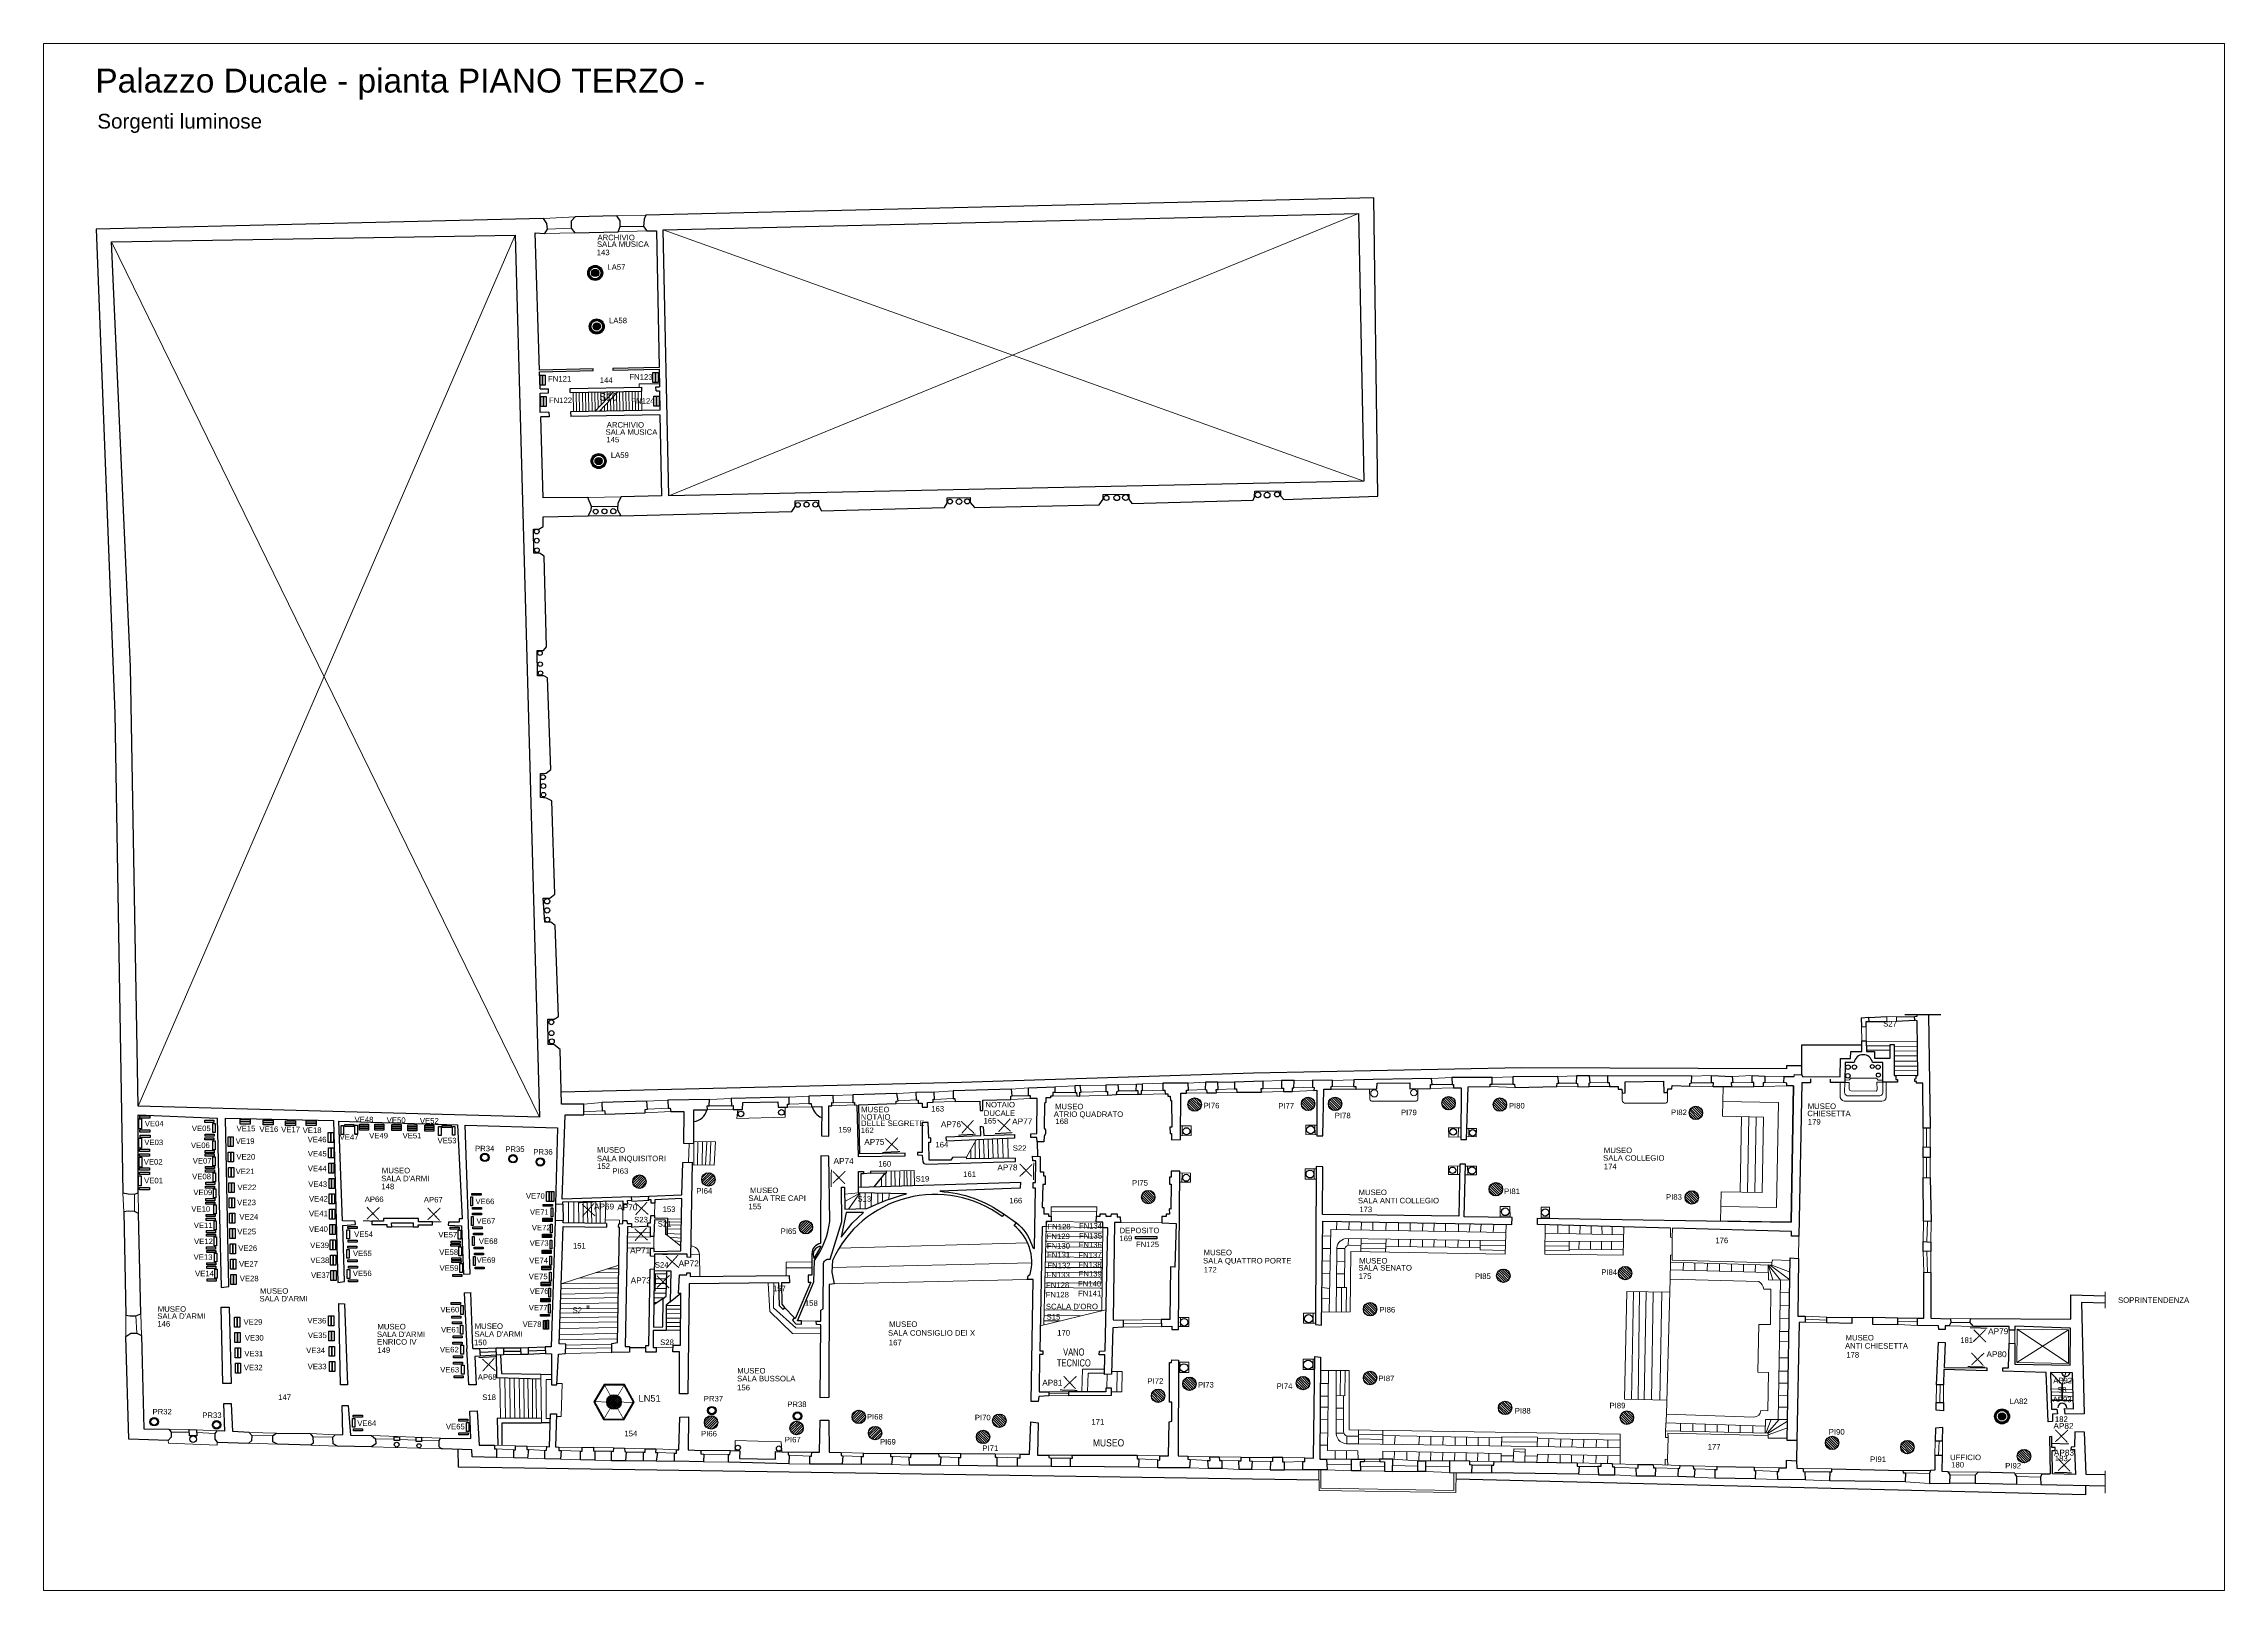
# Model space of a CAD drawing. Header units: millimetres. Extents: x 195 to 76808, y -2861 to 4318.
# Drawn here: x 53215 to 59135, y 109 to 4309 of the extents above; entities that cross this region are included whole.
import ezdxf
from ezdxf.enums import TextEntityAlignment as Align

# ---------------------------------------------------------------- set-up
doc = ezdxf.new("R2010")
doc.units = ezdxf.units.MM
for name, color, linetype, lineweight in [('_sottile', 253, 'Continuous', 5), ('LAMPADINE', 30, 'Continuous', 30), ('muri', 7, 'Continuous', 9), ('num.vani', 66, 'Continuous', 9)]:
    doc.layers.add(name, color=color, linetype=linetype, lineweight=lineweight)
doc.styles.add('ducale_200', font='ARIAL.TTF', dxfattribs={"height": 1})
doc.styles.get("Standard").update_dxf_attribs({"font": 'ARIAL.TTF'})

# ---------------------------------------------------------------- blocks, each defined once
blk = doc.blocks.new('sospensione normale')
h = blk.add_hatch(color=256)
h.paths.add_polyline_path([(24193.1, 756.4, 1), (24171.9, 756.4, 1)], flags=16)
h.paths.add_polyline_path([(24176, 756.4, -1), (24189, 756.4, -1)], flags=0)
h.paths.add_polyline_path([(24195.1, 756.4, 1), (24169.9, 756.4, 1)])
for radius in [13.6, 12.6, 11.6, 10.6, 6.52]:
    blk.add_circle((24182.5, 756.4), radius)
blk = doc.blocks.new('re')
at = {"const_width": 0.3}
for points in [[(51.55, 419.05), (51.66, 413.81)], [(55.72, 418.12), (52.08, 414.34)], [(52.09, 417.95), (55.87, 414.31)]]:
    blk.add_lwpolyline(points, dxfattribs=at)
blk = doc.blocks.new('FB')
h = blk.add_hatch(color=256)
edge = h.paths.add_edge_path(flags=16)
edge.add_arc((323.34, 430.98), 1.01, 0, 360)
edge = h.paths.add_edge_path()
edge.add_arc((323.34, 430.98), 1.27, 0, 360)
for radius in [1.27, 1.01]:
    blk.add_circle((323.34, 430.98), radius)
blk = doc.blocks.new('PIANTANA')
at = {"lineweight": 0}
h = blk.add_hatch(dxfattribs=at)
h.set_pattern_fill('ANSI31', color=256, scale=600, style=0)
h.set_pattern_definition([(45, (37136.21, 23067.97), (-53.03301, 53.03301), [])])
edge = h.paths.add_edge_path()
edge.add_arc((14258, -2729), 291, 0, 360)
blk.add_circle((14258, -2729), 291)
blk = doc.blocks.new('l')
at = {"const_width": 0.2}
for points in [[(238.9, 339.3), (238.8, 342.3)], [(238.9, 340.8), (250.9, 341.1)], [(250.9, 339.6), (250.8, 342.6)]]:
    blk.add_lwpolyline(points, dxfattribs=at)
blk = doc.blocks.new('sr')
at = {"xscale": 2.03261301040023, "yscale": 2.03261301040023, "zscale": 2.032613010400235, "rotation": 87.50909969895497}
for p in [(24786.3, -1824.5), (24785.3, -1876.9), (24785.8, -1850.7), (24783.7, -1955.4), (24784.3, -1929.2), (24784.8, -1903), (24782.7, -2007.7), (24783.2, -1981.5)]:
    blk.add_blockref('l', p, dxfattribs=at)

msp = doc.modelspace()

# ---------------------------------------------------------------- hatches: boundary and pattern name
at = {"layer": 'LAMPADINE'}
h = msp.add_hatch(color=256, dxfattribs=at)
h.paths.add_polyline_path([(54789.3, 574.1), (54816.4, 619.5), (54790.7, 665.7), (54737.8, 666.5), (54710.6, 621.1), (54736.4, 574.9)], flags=16)
h.paths.add_polyline_path([(54790.3, 572.3), (54818.5, 619.5), (54791.8, 667.5), (54736.8, 668.3), (54708.6, 621.1), (54735.3, 573.1)])
at = {"layer": 'LAMPADINE', "linetype": 'Continuous'}
h = msp.add_hatch(color=256, dxfattribs=at)
h.paths.add_polyline_path([(54743.8, 620.3, 1), (54783.3, 620.3, 1)])
h.paths.add_polyline_path([(54781.5, 620.3, -1), (54745.6, 620.3, -1)], flags=16)
h = msp.add_hatch(dxfattribs=at)
h.set_pattern_fill('ANSI37', color=256, scale=29.043565, style=0)
h.set_pattern_definition([(45, (52110.8013, -1788.6948), (-2.5671127, 2.5671127), []), (135, (52110.8013, -1788.6948), (-2.5671127, -2.5671127), [])])
edge = h.paths.add_edge_path()
edge.add_arc((54763.5, 620.3), 17.9, 0, 360)

# ---------------------------------------------------------------- linework, layer by layer
at = {"layer": '_sottile'}
for p, q in [((54652.3, 3361.4), (54653.3, 3308.9)), ((54660.7, 3361.5), (54661.7, 3309.1)), ((54669.2, 3361.7), (54670.2, 3309.2)), ((54677.6, 3361.8), (54678.6, 3309.4)), ((54686, 3362), (54687, 3309.5)), ((54694.5, 3362.1), (54695.5, 3309.7)), ((54702.9, 3362.3), (54703.9, 3309.9)), ((54711.4, 3362.5), (54712.3, 3310)), ((54719.8, 3362.6), (54720.6, 3319.4)), ((54728.2, 3362.8), (54728.9, 3328.1)), ((54729.1, 3316.1), (54729.2, 3310.3)), ((54736.7, 3362.9), (54737.2, 3336.8)), ((54737.4, 3324.8), (54737.6, 3310.5)), ((54745.1, 3363.1), (54745.4, 3345.5)), ((54745.7, 3333.5), (54746.1, 3310.7)), ((54753.5, 3363.3), (54753.7, 3354.2)), ((54753.9, 3342.2), (54754.5, 3310.8)), ((54762.2, 3350.9), (54763, 3311)), ((54770.5, 3359.6), (54771.4, 3311.1)), ((54778.8, 3363.7), (54779.8, 3311.3)), ((54787.3, 3363.9), (54788.3, 3311.4)), ((54795.7, 3364), (54796.7, 3311.6)), ((54804.1, 3364.2), (54805.1, 3311.8)), ((54812.6, 3364.4), (54813.6, 3311.9)), ((54821, 3364.5), (54822, 3312.1)), ((54829.5, 3364.7), (54830.4, 3312.2)), ((54837.9, 3364.8), (54838.9, 3312.4)), ((58150.9, 1601.4), (58150.1, 1640.1)), ((58163, 1639.4), (58163, 1601.4)), ((57773.6, 1436.2), (57772.9, 1396.2)), ((57774.3, 1476.2), (57773.6, 1436.2)), ((57773.6, 1436.2), (57924.9, 1433.5)), ((57919.6, 1148.6), (57924.9, 1433.5)), ((57772.9, 1396.2), (57884.2, 1394.2)), ((57820.4, 1190.4), (57824.2, 1395.3)), ((57840.4, 1190), (57844.2, 1394.9)), ((57860.4, 1189.7), (57864.2, 1394.6)), ((57880.4, 1189.3), (57884.2, 1394.2)), ((57768.3, 1151.4), (57769.1, 1191.4)), ((57769.1, 1191.4), (57880.4, 1189.3)), ((54739.8, 1105.1), (54740.9, 1165.8)), ((57767.6, 1111.4), (57768.3, 1151.4)), ((57768.3, 1151.4), (57919.6, 1148.6)), ((54778.7, 1114.3), (54740, 1115)), ((54778.7, 1104.4), (54778.7, 1114.3)), ((57631.8, 1068), (57631.8, 1092.3)), ((57636.4, 1067.2), (57631.8, 1068)), ((57637.2, 1092.3), (57636.4, 1067.2)), ((54566.4, 564), (54565.1, 694.6)), ((58566.5, 426.3), (58639.5, 425.6)), ((58635.9, 416.2), (58571.4, 418.5)), ((58571.4, 396.8), (58636.7, 396))]:
    msp.add_line(p, q, dxfattribs=at)
for points in [[(54657.8, 3838.7), (54572.3, 3833.9)], [(54575.4, 3792.9), (54657.6, 3795.4)], [(54646.9, 3808.1), (54582.9, 3805)], [(54771.1, 3841.2), (54850, 3843)], [(54774.7, 3797.7), (54853.1, 3800.5)], [(54780.7, 3812.4), (54844, 3812.6)], [(56798.7, 3120.6), (54897.1, 3802.7)], [(56785, 3847.5), (54912.3, 3081.1)], [(54561.7, 1393.5), (53399.2, 3770.1)], [(54494.9, 3788.3), (53472, 1423.9)], [(54831.8, 3376.1), (54831.8, 3384.6), (54886.6, 3385.4)], [(54762.1, 3363), (54711.6, 3310)], [(54773.9, 3363.2), (54723.5, 3310.2)], [(54692.2, 3076.6), (54783.3, 3078.1)], [(54693.7, 3026.5), (54781.7, 3026.5)], [(54702.8, 3052.3), (54773.3, 3051.7)], [(58245, 1665.9), (58245, 1654.6), (58218.4, 1653.8), (58218.4, 1666.7), (58245, 1665.9)], [(58301.7, 1598.8), (58163.1, 1598.2)], [(58228.3, 1587.2), (58163.4, 1587.6)], [(58228.3, 1576), (58163.7, 1576)], [(58301.8, 1585.5), (58238.9, 1586.3)], [(58301.9, 1573.6), (58238.9, 1573.2)], [(58302.1, 1559.9), (58238.9, 1560.1)], [(58302.2, 1545.7), (58238.9, 1545.9)], [(56029.2, 1479.3), (56099, 1480.8)], [(56131.7, 1481.5), (56181.8, 1483.8)], [(56197.7, 1484.6), (56253.5, 1485.7)], [(56322.5, 1486.5), (56368.8, 1488.4)], [(56402.6, 1488.8), (56448.1, 1488.8)], [(56526, 1491.8), (56575.6, 1492.9)], [(56609.5, 1493.7), (56659.8, 1494.4)], [(56714.4, 1493.7), (56772.1, 1495.2)], [(56983.1, 1499), (57037.7, 1501.3)], [(57038.5, 1482.3), (56984.6, 1482.3)], [(57147, 1501.3), (57203.1, 1503.6)], [(57203.1, 1483.8), (57147, 1483.8)], [(57326, 1504.3), (57376.1, 1505.8)], [(57375.4, 1486.1), (57328.3, 1486.1)], [(57411.8, 1505.8), (57460.4, 1505.8)], [(57460.4, 1487.6), (57413.3, 1486.9)], [(57688.8, 1486.9), (57742.6, 1486.9)], [(57689.5, 1505.1), (57742.6, 1506.6)], [(57853.4, 1506.6), (57798.8, 1504.3)], [(57853.4, 1487.6), (57800.3, 1486.9)], [(57887.6, 1505.1), (57939.9, 1504.3)], [(57887.6, 1486.9), (57939.2, 1487.6)], [(58104.7, 1494.1), (58117.2, 1494.7), (58120.5, 1499.5), (58191.1, 1499.3), (58194.9, 1494.4), (58207.8, 1494.4)], [(58302.4, 1532), (58238.9, 1532)], [(58302.5, 1520.1), (58238.9, 1519.9)], [(58298.1, 1506.6), (58243.1, 1506.6)], [(54681.6, 1429.2), (54730.9, 1433.7)], [(54853.1, 1436.8), (54910, 1439.8)], [(55082.2, 1424.6), (55022.3, 1424.6)], [(55023.1, 1442.1), (55081.5, 1444.4)], [(55227.9, 1420.8), (55227.9, 1393.5), (55097.4, 1390.5), (55099.7, 1414.8)], [(55234.8, 1420.8), (55299.3, 1421.6)], [(55239.3, 1448.2), (55292.4, 1451.2)], [(55292.4, 1430.7), (55239.3, 1429.2)], [(55354.7, 1424.6), (55416.1, 1426.9)], [(55358.4, 1452.7), (55412.3, 1454.2)], [(55359.2, 1433), (55412.3, 1433.7)], [(55529.2, 1430.7), (55589.1, 1431.5)], [(55531.5, 1458), (55583.1, 1460.3)], [(55534.5, 1438.3), (55583.8, 1440.6)], [(55630.1, 1434.5), (55689.3, 1436)], [(55633.1, 1461.8), (55684, 1464.9)], [(55633.9, 1442.1), (55684, 1444.4)], [(55894.2, 1444.2), (55841, 1442.1)], [(55888.3, 1473.8), (55842.6, 1470.2)], [(55844.8, 1452), (55888.3, 1452.1)], [(56020.1, 1452), (55955.1, 1450.8)], [(55960, 1476.4), (56014.8, 1478.5)], [(55960, 1460.5), (56015.6, 1460.3)], [(56028.5, 1451.2), (56102.8, 1453.5)], [(56099, 1463.3), (56031.5, 1461.8)], [(56127.9, 1455), (56186.3, 1455)], [(56181, 1464.9), (56133.9, 1464.9)], [(56194.7, 1455), (56259.5, 1457.3)], [(56197.7, 1465.6), (56253.1, 1466.7)], [(56318, 1459.2), (56372.6, 1459.9)], [(56368.4, 1468.6), (56322.9, 1467.5)], [(56398.8, 1459.9), (56454.2, 1461.4)], [(56448.1, 1470.5), (56403.3, 1468.6)], [(56520.9, 1461.8), (56580.9, 1463.7)], [(56575.6, 1472.2), (56525.9, 1471.7)], [(56605.6, 1463.7), (56663.6, 1466.4)], [(56659.8, 1475.5), (56609.3, 1473.2)], [(56710.6, 1469.4), (56777.4, 1469.4)], [(56771.4, 1477), (56714.4, 1477.8)], [(56980, 1471.7), (57042.2, 1473.2)], [(57141.7, 1477), (57209.2, 1474.7)], [(57323, 1477), (57379.9, 1476.2)], [(57410.3, 1477), (57465.7, 1477)], [(57684.2, 1477.8), (57747.2, 1476.2)], [(57797.3, 1476.2), (57858, 1476.2)], [(57883, 1477), (57947.5, 1478.5)], [(54731.7, 1411), (54681.6, 1408.5)], [(54681.6, 1400.4), (54739.3, 1401.9)], [(54848.5, 1405.7), (54917.6, 1409.5)], [(54910.7, 1417.8), (54854.6, 1415.5)], [(55017, 1414), (55086.8, 1414.8)], [(56301.6, 1370.4), (56330.6, 1370.4), (56330.1, 1343.8), (56301.6, 1343.4)], [(56306.2, 1370.4), (56306.2, 1343.4)], [(56671.9, 1345.7), (56641.6, 1346.5), (56641.6, 1372.3), (56671.9, 1372.3)], [(56665.7, 1372.3), (56666.5, 1345.9)], [(57062.9, 1364.9), (57029.3, 1364.9), (57030.1, 1339.9), (57062.8, 1340.7)], [(57055.7, 1364.9), (57055.4, 1340.4)], [(57078.2, 1340.9), (57104.2, 1340.4), (57104.7, 1362.7), (57078.9, 1363.4)], [(57084.2, 1363.2), (57084, 1340.9)], [(58317, 1363.9), (58317, 1313.1)], [(58326.5, 1363.9), (58326.9, 1312.7)], [(58336, 1363.9), (58336.8, 1312.3)], [(54966, 1271.1), (54967.8, 1322.5)], [(54975.9, 1264.6), (55035.2, 1263), (55039, 1326.7), (54979.8, 1327.5)], [(54979.8, 1264.5), (54980.6, 1327.5)], [(54990.4, 1264.2), (54991.2, 1327.4)], [(55002.5, 1263.9), (55003.4, 1327.2)], [(55012.3, 1263.6), (55015.6, 1327.1)], [(55023.7, 1263.3), (55026.2, 1326.9)], [(55720.1, 1285), (55746.6, 1332.3)], [(55732.5, 1280.7), (55732.5, 1307.2)], [(55743.9, 1280.9), (55743.7, 1327.1)], [(55755.8, 1281.1), (55755, 1332.7)], [(55768, 1281.3), (55766.6, 1333.2)], [(55779.9, 1281.5), (55778.8, 1333.7)], [(55792.5, 1281.7), (55791.4, 1334.2)], [(55806.2, 1281.9), (55804.6, 1334.7)], [(55820.1, 1282.2), (55818.5, 1335.3)], [(55833.7, 1282.4), (55832.7, 1335.9)], [(55579.7, 1208.6), (55578.1, 1249.3), (55503, 1247.5)], [(55516, 1206.6), (55516.3, 1247.8)], [(55526.5, 1206.9), (55526.1, 1248)], [(55538.6, 1207.3), (55539.1, 1248.4)], [(55551.2, 1207.7), (55551.2, 1248.7)], [(55559.2, 1207.9), (55558.7, 1248.9)], [(55569.4, 1208.2), (55569, 1249.1)], [(56669.5, 1225.6), (56640.1, 1225.6), (56639.7, 1253.8), (56669.6, 1253.8)], [(56664.2, 1253.8), (56664.1, 1225.6)], [(57059.1, 1238.3), (57029.3, 1238.2), (57029.2, 1261.1), (57059.6, 1261.5)], [(57053.6, 1261.4), (57053.1, 1238.3)], [(57074.1, 1237), (57105.2, 1237.4), (57105.2, 1261.1), (57074.5, 1260.9)], [(57080.8, 1261), (57081.1, 1237.1)], [(58317, 1284.3), (58317, 1229.6)], [(58326.5, 1284.3), (58326.9, 1229.2)], [(58336, 1284.3), (58336.8, 1228.9)], [(53433.3, 1136.3), (53430.4, 1188.6)], [(53461.4, 1137.8), (53462.1, 1184.9)], [(53472.8, 1132.5), (53472, 1188.6)], [(55427.5, 1187.9), (55389.3, 1184.8)], [(55430.6, 1187.8), (55389.8, 1165.1)], [(55430.9, 1187.8), (55400, 1144.1)], [(55431.2, 1187.8), (55432.1, 1144.9)], [(55444.9, 1187.6), (55444.9, 1145.3)], [(55462.5, 1187.3), (55461.6, 1151.1)], [(55479.9, 1159.1), (55479.9, 1187)], [(55489.9, 1205.8), (55489.7, 1228.7)], [(55492.8, 1164.4), (55492.8, 1186.7)], [(55501.1, 1206.1), (55501.1, 1242.4)], [(55509.4, 1170.6), (55510.3, 1186.4)], [(56299.3, 1242.3), (56328.7, 1242), (56328.7, 1217.2), (56299.2, 1217)], [(56305.4, 1217), (56305.7, 1242.2)], [(54639.9, 1106.5), (54639.9, 1163.9)], [(54654.3, 1106.3), (54654.3, 1164.2)], [(54668, 1106.1), (54667.1, 1164.4)], [(54680.1, 1106), (54680.1, 1164.6)], [(54692.3, 1105.8), (54690.5, 1164.8)], [(54702.9, 1105.6), (54701.1, 1165)], [(54715, 1105.5), (54714.1, 1165.3)], [(54725.6, 1105.3), (54726.4, 1165.5)], [(54787.8, 1158.3), (54787.8, 1113.5)], [(54874.3, 1159.8), (54873.6, 1126.4)], [(56073.6, 1124.8), (56073.8, 1150.2), (55950.3, 1150.7), (55950.3, 1125.3)], [(56073.7, 1137.8), (55950.3, 1138.6)], [(57196.6, 1121.3), (57195.5, 1151.1), (57169.3, 1151.5), (57169, 1121.7)], [(57196.4, 1125.3), (57169, 1126)], [(57280.1, 1119.4), (57280.1, 1149.6), (57302.9, 1149.6), (57303.3, 1119.1)], [(54160.3, 1095.7), (54218.3, 1096.1)], [(54862.9, 1068), (54799.5, 1068.8)], [(54862.6, 1081.7), (54799.7, 1080.9)], [(54871.3, 1069.5), (54871.3, 1038.4)], [(54945.2, 1043.4), (54907.7, 1073.3)], [(54945.9, 1076.2), (54907.8, 1077.9)], [(54946.2, 1090), (54908, 1090.8)], [(54946.4, 1100.6), (54908.2, 1101.4)], [(54946.6, 1108.9), (54908.3, 1109.8)], [(54946.7, 1116.5), (54908.4, 1117.4)], [(54945.6, 1065.6), (54914.8, 1067.5)], [(55936.7, 1096.8), (55930.6, 829.8)], [(56090.4, 1067.8), (55936.1, 1071.9)], [(56090.6, 1081.5), (55936.4, 1084)], [(56090.8, 1093.7), (55936.7, 1096.8)], [(56072.5, 1108.2), (55950.3, 1110.5)], [(56090.8, 1093.7), (56087.7, 867.9)], [(56250.8, 1106.7), (56138.5, 1107.5)], [(56684.8, 863.9), (56762.2, 865.4), (56763.8, 1029.3), (57182.6, 1021.7), (57185.7, 1102.4)], [(56708.8, 1071.9), (56687.4, 1071)], [(56704.6, 864.3), (56709.1, 1088.5), (57184.9, 1080.9)], [(56725, 1088.2), (56726, 1110.6)], [(56758.3, 1087.7), (56759.4, 1110)], [(56791.7, 1087.2), (56792.7, 1109.4)], [(56823.7, 1086.7), (56823.7, 1108.8)], [(56858.5, 1086.1), (56859.6, 1108.2)], [(56893.5, 1085.5), (56893.5, 1107.6)], [(56924.6, 1085), (56924.6, 1107)], [(56957.9, 1084.5), (56958.9, 1106.4)], [(56989, 1084), (56990.1, 1105.9)], [(57021, 1083.5), (57021, 1105.3)], [(57055.9, 1083), (57055.9, 1104.7)], [(57085.4, 1082.5), (57087.4, 1104.2)], [(57115.7, 1082), (57117.5, 1103.6)], [(57149.7, 1081.5), (57151.7, 1103)], [(57303.3, 1122.6), (57280.1, 1122.6)], [(57504.4, 1095.8), (57502.8, 1018.7), (57290.4, 1021.7), (57291.1, 1101.6)], [(57503.9, 1074), (57290.9, 1078.7)], [(57325.3, 1077.9), (57325.3, 1100.6)], [(57356.4, 1077.3), (57356.4, 1099.8)], [(57385.1, 1076.6), (57386.2, 1099)], [(57416.3, 1075.9), (57416.3, 1098.2)], [(57446, 1075.3), (57445, 1097.4)], [(57473.3, 1074.7), (57473.3, 1096.6)], [(57636.4, 1067.2), (57636.4, 1020.2)], [(57980.1, 1070.3), (57978.6, 1010.3)], [(58318.6, 1111.2), (58317, 1055.9)], [(58328.8, 1110.9), (58327.7, 1055.1)], [(58339.1, 1110.5), (58338.3, 1054.3)], [(54862.9, 1038.4), (54798.9, 1039.2)], [(54862.9, 1051.3), (54799.2, 1052.9)], [(54945.4, 1056.4), (54927.1, 1057.7)], [(54995.7, 1020.2), (54971.6, 1020.6)], [(54995.7, 1020.2), (54996.4, 961.3)], [(55374.7, 1038.4), (55886.1, 1052.8)], [(56089.6, 1012.5), (55934.8, 1014.9)], [(56089.8, 1025.4), (55935.1, 1027.8)], [(56090, 1039.7), (55935.4, 1043)], [(56090.2, 1053.5), (55935.7, 1055.9)], [(56708.1, 1036.9), (56686.9, 1036.9)], [(56747.8, 1036.9), (56725.8, 1036.9)], [(56756.9, 1045.9), (56757.7, 1064.1)], [(56791.1, 1028.8), (56791.8, 1063.6)], [(56858.2, 1036.1), (56791.3, 1037.6)], [(56858.8, 1050.5), (56791.6, 1051.3)], [(56857.8, 1027.6), (56859.4, 1062.7)], [(57115.1, 1039.9), (56858.5, 1043)], [(56892.8, 1062.2), (56893.5, 1042.5)], [(56925.4, 1061.7), (56924.6, 1042.2)], [(56958, 1061.3), (56958, 1041.8)], [(56989.9, 1060.8), (56989.1, 1041.4)], [(57021, 1060.4), (57021, 1041)], [(57054.4, 1040.6), (57055.2, 1059.9)], [(57086.2, 1040.3), (57085.5, 1059.5)], [(57115.1, 1059.1), (57115.1, 1033.1), (57183, 1031.6)], [(57183.5, 1045.2), (57115.1, 1046)], [(57356.4, 1043.7), (57290.4, 1044.5)], [(57356.4, 1056.6), (57356.4, 1030.8), (57290.5, 1031.6)], [(57503.6, 1055.8), (57290.7, 1057.4)], [(57503.1, 1033.8), (57356.4, 1035.4)], [(57383.8, 1056.7), (57383, 1035.2)], [(57414.8, 1056.5), (57414.8, 1034.8)], [(57444.4, 1056.3), (57444.4, 1034.5)], [(57471.7, 1056.1), (57471.7, 1034.2)], [(57631.1, 1019.4), (57631.1, 999.7), (57906.5, 992.1), (57906.5, 998.2), (57636.4, 1005.8), (57636.4, 1020.2), (57631.1, 1019.4)], [(57906.5, 998.2), (57908, 1006.5), (57956.5, 1004.9)], [(58317, 1029.3), (58319.3, 973.1)], [(58327.7, 1029.7), (58328.8, 972.4)], [(58338.3, 1030.1), (58338.3, 971.6)], [(54776.9, 992), (54620.2, 940.8)], [(54776.3, 957.2), (54668.7, 956.7)], [(54776.5, 971.7), (54712, 970.8)], [(54776.7, 981.5), (54744.7, 981.5)], [(54872.4, 954.9), (54906.2, 954.9)], [(54872.6, 968.2), (54906.5, 968.2)], [(54872.7, 976.9), (54906.6, 976.7)], [(55300.8, 1000.5), (55231, 999.7), (55231, 963.9)], [(55300.8, 984.5), (55231, 984.5)], [(55355.5, 985.3), (55897.6, 998.4)], [(55361.5, 941.3), (55885.8, 952.7)], [(56088.9, 957.9), (55933.5, 959.5)], [(56089.1, 972.3), (55933.8, 973.2)], [(56089.3, 986), (55934.1, 986)], [(56089.5, 999.6), (55934.5, 1001.3)], [(56706.7, 969.5), (56686.1, 968.5)], [(56707.4, 1002.6), (56686.5, 1003.6)], [(56746.8, 968.6), (56725.2, 968.6)], [(56747.3, 1001.9), (56725.5, 1002.8)], [(57630.3, 954.2), (57620.5, 586.9)], [(57897.1, 971.6), (57630.7, 979.2)], [(57666, 978.2), (57666.9, 998.7)], [(57697.9, 977.3), (57697.9, 997.9)], [(57731.3, 976.4), (57732.1, 996.9)], [(57764.6, 975.4), (57764.6, 996)], [(57797.3, 974.5), (57797.3, 995.1)], [(57829.9, 973.5), (57829.9, 994.2)], [(57861.8, 972.6), (57862.6, 993.3)], [(57896.7, 992.4), (57930.1, 951.5)], [(57896.7, 992.4), (57909.3, 951.7)], [(57896.7, 992.4), (57897.4, 951.9), (57955.6, 951.1)], [(57902, 992.1), (57955.6, 951.9)], [(57906.5, 992.1), (57956, 973.2)], [(57924, 572.5), (57930.1, 951.5)], [(54775.2, 889.7), (54618.5, 887.3)], [(54775.4, 904.2), (54618.9, 900.2)], [(54775.6, 917.1), (54619.3, 913.1)], [(54775.9, 930.7), (54619.8, 927.5)], [(54776.1, 942.8), (54620.2, 941.2)], [(54871.5, 890.4), (54880.2, 890.4)], [(54871.7, 903), (54898.8, 903)], [(54871.8, 915.9), (54905.6, 915.9)], [(54872, 928.4), (54905.8, 928.4)], [(54872.2, 942), (54906, 942)], [(55324.6, 805.4), (55248.4, 806.2), (55186.2, 866.1), (55182.2, 943.3)], [(55324.7, 820.5), (55256.8, 822.1), (55196.8, 876), (55197.6, 943.4)], [(56088.5, 929.8), (55932.9, 931.4)], [(56088.7, 942.7), (55933.2, 943.6)], [(56705.3, 900.2), (56685.2, 901.1)], [(56705.9, 928.8), (56685.6, 930.9)], [(56724.9, 931.4), (56751.6, 931.4), (56750.9, 865.2)], [(56738, 931.4), (56738, 864.9)], [(57629.4, 918.5), (57512.7, 920.8), (57506.6, 627.9), (57621.5, 625.6)], [(57531, 920.4), (57525.6, 627.5)], [(57543.8, 627.1), (57547.7, 920.1)], [(57565.1, 919.8), (57559.7, 626.8)], [(57584.9, 919.4), (57580.2, 626.4)], [(57607.6, 918.9), (57602.2, 626)], [(57929.5, 917.8), (57955, 918.7)], [(53437.9, 856.3), (53438.7, 798.6)], [(53465.2, 854), (53468.2, 807.7)], [(53480.4, 800.9), (53478.9, 860.1)], [(54774.3, 838.1), (54616.7, 835)], [(54774.6, 851.8), (54617.2, 848.6)], [(54774.8, 863.9), (54617.6, 861.5)], [(54774.9, 875.3), (54618, 872.9)], [(54905.2, 848.3), (54944.5, 848.3)], [(54905.2, 836.2), (54944.5, 836.2)], [(54905.3, 860.8), (54944.6, 861.2)], [(54905.4, 882.5), (54944.7, 882.1)], [(54905.4, 872.6), (54944.7, 872.2)], [(55226.7, 877.2), (55252.2, 849.5)], [(55272.7, 840.4), (55312.7, 839.8)], [(55920.7, 827.5), (56099, 870.7)], [(55973.9, 840.4), (55930.8, 840.4)], [(56029.7, 853.9), (55931.1, 854.8)], [(56087.7, 869.1), (55931.5, 870.7)], [(56146.1, 842.6), (56249.3, 844.1)], [(56146.1, 833.1), (56249.7, 834.7)], [(56296.4, 825.1), (56323.8, 825), (56323.8, 849.7), (56296.6, 849.9)], [(56301.1, 825.1), (56301.1, 849.9)], [(56668.2, 834.3), (56635.4, 834.4), (56635.2, 861.9), (56668.3, 861.3)], [(56661.9, 861.3), (56661.8, 834.3)], [(57928.4, 847.2), (57953.8, 846.3)], [(57928.9, 882.1), (57954.4, 881.2)], [(57996.8, 853.3), (58056, 851)], [(57996.8, 845.3), (58056, 843)], [(57996.8, 837.3), (58056, 835)], [(58123.6, 850.2), (58179.7, 849.5)], [(58248.8, 847.9), (58301.9, 847.9)], [(58248.8, 839.2), (58301.9, 838.1)], [(58248.8, 830.5), (58301.9, 828.2)], [(58391.4, 846.4), (58446, 847.2)], [(58392.2, 835.8), (58445.3, 835.8)], [(54773.6, 791.9), (54615.2, 788.7)], [(54773.8, 807.1), (54615.6, 803.1)], [(54774.1, 823), (54616.2, 819.8)], [(54757.5, 777.5), (54633, 775)], [(54905.1, 825.6), (54944.4, 825.1)], [(54905.1, 815.7), (54944.4, 815.7)], [(56250, 825.2), (56146.1, 823.7)], [(57927.4, 784.2), (57952.8, 783.3)], [(57927.8, 811.5), (57953.2, 811.5)], [(58454.4, 825.2), (58387.6, 827.5)], [(58550.8, 815.3), (58550.8, 780.4)], [(58565.9, 815.3), (58565.9, 779.6)], [(58712.4, 816.1), (58711.6, 725), (58571.3, 728), (58572.8, 818.3), (58712.4, 816.1)], [(58712.4, 816.1), (58571.3, 728)], [(58711.6, 725), (58572.8, 818.3)], [(54757.5, 754.6), (54632.3, 751.6)], [(54757.5, 767.6), (54632.6, 764.4)], [(54877.7, 767.9), (54924.1, 768.8)], [(56295.6, 728.7), (56323.8, 728.5), (56324.3, 700.9), (56295.5, 700.6)], [(56299.4, 700.6), (56299.4, 728.7)], [(56665.5, 708.2), (56634.3, 708.3), (56634.5, 736.8), (56665.8, 736.8)], [(56661.7, 736.8), (56661.6, 708.2)], [(57926.7, 740.2), (57952, 740.2)], [(54453.9, 685.3), (54455.5, 576.2)], [(54467.6, 684.9), (54469.2, 576.2)], [(54480.5, 684.5), (54482.1, 576.1)], [(54492.6, 684.2), (54494.2, 576)], [(54506.3, 683.8), (54507.9, 575.9)], [(54518.4, 683.4), (54520, 575.9)], [(54529.8, 683.1), (54531.4, 575.8)], [(54542, 682.8), (54542, 575.7)], [(54551, 682.5), (54553.4, 575.7)], [(54594.2, 681.4), (54579.1, 681.8), (54579.1, 575.5), (54590.9, 575.5)], [(54608.9, 671), (54622.4, 670.4), (54620.1, 580.8), (54607, 580.7)], [(56033.7, 648.4), (56035.7, 709.8), (56095.5, 709.4)], [(56095.3, 698.8), (56050.5, 698.8), (56049.3, 648.4)], [(56102.5, 695.7), (56101.6, 657.5)], [(56114.4, 703), (56143.1, 703.4), (56142.3, 648), (56114.2, 647.6)], [(56129.4, 703.2), (56128.6, 647.8)], [(56680.7, 670.4), (56702.7, 670.4)], [(57494.5, 451.1), (57494.5, 533), (56759.2, 544.4), (56759.2, 706), (56680.9, 706)], [(56703.1, 706), (56700.8, 489), (56782.7, 487.5), (56783.5, 465.5)], [(56748.6, 706), (56747.8, 637), (56724, 637.8)], [(56735.7, 706), (56734.9, 637.4)], [(57925.6, 671.9), (57950.9, 671.9)], [(57926.1, 703.8), (57951.4, 703.8)], [(58354, 667.3), (58352.7, 618.8)], [(58363.8, 667.3), (58362.7, 618.8)], [(58372.9, 667.3), (58372.6, 618.8)], [(58693.5, 669), (58663.2, 700.7)], [(58693.5, 655.4), (58664.5, 656)], [(58665.5, 624.1), (58695.3, 624.3), (58695.3, 669), (58693.5, 669), (58693.5, 626.1), (58665.4, 625.9)], [(58694.4, 669), (58705, 699.3)], [(58695.3, 669), (58723.5, 679)], [(58695.3, 655.3), (58724.1, 654.7)], [(55944.2, 648.4), (55997.4, 648.4)], [(55944.2, 642.7), (55997.4, 643.1)], [(55997.4, 637.7), (55944.2, 637)], [(56680.3, 605.9), (56702, 605.9)], [(56680.5, 636.2), (56702.3, 636.2)], [(56744, 603.6), (56723.8, 603.6)], [(57924.5, 605.9), (57949.8, 605.9)], [(57925.1, 639.3), (57950.3, 638.3)], [(58693.5, 646.9), (58664.7, 647.9)], [(58693.5, 637.1), (58665, 637.9)], [(58695.3, 646.7), (58724.3, 645.8)], [(58695.3, 636.8), (58724.5, 635.7)], [(58695.3, 624.3), (58724.8, 624)], [(53554.8, 546.7), (53610.1, 545.9)], [(53561.6, 538.3), (53610.5, 538.5)], [(53685.3, 542.1), (53630.6, 545.2)], [(53631, 537.8), (53680, 534.5)], [(53773.3, 537.6), (53847.7, 536.1)], [(53938.7, 534.5), (54007, 530.8)], [(56701.3, 536.1), (56679.9, 536.8)], [(56701.7, 572.5), (56680.1, 573.3)], [(56744.8, 536.1), (56723.4, 536.1)], [(56744, 571.7), (56723.7, 572.5)], [(56785, 507.2), (56785, 544)], [(56850.8, 531.5), (56785, 533)], [(56850.2, 506.2), (56851, 543)], [(57618.2, 523.9), (57618.2, 542.1), (57896.7, 535.3), (57896.7, 529.2), (57624.3, 536.1), (57625, 523.9), (57618.2, 523.9)], [(57888.7, 555), (57619.3, 564.2)], [(57658.4, 562.8), (57658.4, 541.2)], [(57692.5, 561.7), (57692.5, 540.3)], [(57725.2, 560.6), (57725.2, 539.5)], [(57757.8, 559.5), (57757.8, 538.7)], [(57788.9, 558.4), (57788.9, 538)], [(57820.8, 557.3), (57820.8, 537.2)], [(57854.9, 556.2), (57854.9, 536.3)], [(57888.3, 535.5), (57889.1, 572.5), (57949, 572.5)], [(57890.7, 535.5), (57904.8, 572.5)], [(57894.3, 535.4), (57926.4, 572.5)], [(57896.7, 535.3), (57949.2, 568.2)], [(57896.7, 531.5), (57948.9, 550.6)], [(53553.2, 515.6), (53554, 508.7), (53686.4, 502.9), (53686, 511)], [(53772.5, 508.8), (53849.9, 505.7)], [(53837, 529.2), (53780.9, 528.5)], [(53940.2, 502.7), (54013.1, 500.4)], [(53946.3, 526.2), (54000.2, 524.7)], [(54104.9, 529.2), (54292.3, 522.4)], [(54105.6, 498.9), (54298.4, 492.8)], [(54116.1, 520.3), (54167.1, 519.6)], [(54180.8, 518.9), (54226.3, 516.7)], [(54240.7, 516.3), (54288.5, 515.6)], [(54438.8, 502.7), (54496.4, 501.2)], [(54491.9, 490.5), (54444.8, 492.8)], [(54526.8, 500.4), (54581.4, 499.6)], [(54576.1, 489), (54531.3, 491.3)], [(54614.1, 498.1), (54677, 496.6)], [(54620.1, 489), (54672.5, 486.7)], [(54708.1, 497.4), (54762.8, 495.9)], [(54756.7, 486.7), (54711.9, 486.7)], [(54792.4, 495.1), (54848.5, 493.6)], [(54843.2, 483.7), (54796.9, 484.5)], [(54877.4, 492.9), (54933.5, 490.5)], [(54928.2, 481.4), (54881.2, 483)], [(54998.8, 489), (55080, 488.3)], [(55073.9, 477.6), (55007.1, 478.4)], [(55218.8, 485.2), (55217.3, 512.5), (55092.1, 515.6), (55092.1, 487.9)], [(55300.8, 484.5), (55236.3, 484.5)], [(55239.3, 476.1), (55295.5, 473.1)], [(55380.5, 483), (55440.4, 481.4)], [(55385, 474.6), (55435.8, 472.3)], [(55514, 480.7), (55570.2, 480.7)], [(55644.5, 480.7), (55705.2, 480.7)], [(55798.6, 479.2), (55866.1, 478.4)], [(56007.2, 476.1), (55943.5, 476.1)], [(56183.3, 476.1), (56245.5, 474.6)], [(56700.9, 502.7), (56679.7, 502.7)], [(56721.3, 488.6), (56721.3, 465.5)], [(56752.4, 488.1), (56751.6, 465.5)], [(56753.1, 527.9), (56753.1, 507.2)], [(56850.5, 518.6), (56785, 520.1)], [(56850.3, 465.5), (56851, 486.7), (57172, 480.7), (57172, 458.3)], [(56850.7, 529.2), (57173.4, 523.2)], [(56882.3, 486.2), (56881.2, 464.5)], [(56884.5, 528.6), (56882.7, 505.7)], [(56915.5, 485.5), (56915.5, 462.6)], [(56949, 484.9), (56948, 460.9)], [(56949.8, 527.4), (56948.7, 504.6)], [(56980.9, 484.3), (56979.9, 460.3)], [(56980.8, 526.8), (56980.8, 504.1)], [(57013.5, 483.7), (57012.6, 460.7)], [(57014.3, 526.2), (57013.3, 503.6)], [(57046.2, 483.1), (57045.1, 460.6)], [(57046.8, 525.5), (57046.8, 503)], [(57077.2, 482.5), (57077.2, 459.7)], [(57077.9, 525), (57077.9, 502.5)], [(57108.4, 481.9), (57107.4, 459.2)], [(57109, 524.4), (57109, 502)], [(57138.6, 481.3), (57138.6, 458.8)], [(57139.4, 523.8), (57139.4, 501.6)], [(57172, 473.8), (57205.3, 473.8)], [(57172.8, 501), (57173.5, 525.4), (57270.6, 524.7), (57269.9, 499.5)], [(57270.2, 511), (57173.1, 512.5)], [(57204.6, 457.8), (57206.1, 492.8), (57237.3, 492.1), (57236.5, 457.3)], [(57237.1, 483.7), (57205.9, 486)], [(57236.9, 473.9), (57270.3, 473.1)], [(57269.1, 456.4), (57270.6, 478.4), (57494.5, 474.6)], [(57270.5, 520.9), (57494.5, 517.1)], [(57299.6, 477.9), (57298.6, 456.2)], [(57300.1, 499), (57301.1, 520.4)], [(57332.1, 477.4), (57332.1, 455.7)], [(57332.8, 498.5), (57333.7, 519.8)], [(57363.2, 476.8), (57363.2, 455.1)], [(57363.8, 498), (57365.7, 519.3)], [(57395.2, 476.3), (57394.3, 454.5)], [(57395.7, 497.4), (57396.7, 518.7)], [(57429.4, 475.7), (57428.4, 453.7)], [(57429.9, 496.9), (57430.8, 518.2)], [(57461.1, 475.2), (57460.2, 452.9)], [(57461.1, 496.4), (57461.1, 517.7)], [(57625, 523.9), (57623.5, 464)], [(57896.7, 529.2), (57896.7, 522.4), (57948.4, 521.7)], [(58350.4, 514.8), (58348.9, 475.4)], [(58361.2, 515.1), (58359.2, 475.4)], [(58370.2, 514.8), (58369.5, 475.4)], [(54444.1, 470.1), (54491.9, 468.5)], [(54529.1, 467.8), (54576.1, 466.3)], [(54618.6, 465.5), (54672.5, 463.2)], [(54711.9, 462.5), (54756.7, 460.9)], [(54794.6, 460.2), (54843.2, 460.2)], [(54878.1, 459.4), (54928.2, 459.4)], [(55006.4, 457.9), (55073.9, 457.2)], [(55237.8, 452.6), (55295.5, 451.8)], [(55382.7, 451.1), (55435.8, 451.1)], [(55517, 450.3), (55565.6, 448.8)], [(55564.8, 470.8), (55519.3, 472.3)], [(55649.1, 448.8), (55699.2, 448)], [(55699.2, 470.1), (55650.6, 471.6)], [(55859.3, 468.5), (55803.1, 470.8)], [(55803.1, 446.5), (55859.3, 446.5)], [(55950.3, 467.8), (56002.7, 467.8)], [(55950.3, 445), (56002.7, 445)], [(56187.1, 443.5), (56240.2, 442)], [(56240.2, 463.2), (56187.8, 466.3)], [(56321.4, 473.1), (56381.3, 471.6)], [(56325.9, 441.2), (56377.5, 439.7)], [(56376, 461.7), (56327.4, 464)], [(56406.4, 471.6), (56466.3, 470.8)], [(56459.5, 460.2), (56413.2, 461.7)], [(56413.2, 439.7), (56461, 437.4)], [(56489.1, 470.1), (56551.3, 470.1)], [(56494.4, 436.7), (56545.2, 435.9)], [(56546, 457.9), (56495.9, 459.4)], [(56579.4, 469.3), (56639.3, 468.5)], [(56633.2, 458.7), (56583.9, 457.2)], [(56583.9, 435.9), (56633.2, 435.9)], [(56676.5, 435.9), (56678, 379.8), (57049.1, 374.4), (57049.8, 429.1)], [(57043.8, 429.1), (57043, 379.8), (56682.6, 386.6), (56682.6, 435.9)], [(56697.7, 465.5), (56766, 465.5)], [(56698.5, 450.7), (56765.7, 449.6)], [(56699.3, 435.9), (56765.3, 433.6)], [(56789.2, 445.8), (56854.8, 445.4)], [(56854.8, 432.9), (56789.6, 433.6)], [(56800.2, 457.9), (56842.7, 458.7)], [(56800.9, 465.5), (56841.9, 465.5)], [(56876.8, 431.4), (56945.9, 431.4)], [(56877.2, 448), (56945.9, 446.1)], [(56877.6, 464.7), (56945.9, 460.9)], [(56966.4, 460.2), (57031.6, 460.9)], [(56966.4, 445.8), (57031.6, 445)], [(56966.4, 431.4), (57031.6, 429.1)], [(57087, 459.4), (57153, 458.7)], [(57092.3, 428.3), (57146.2, 428.3)], [(57146.2, 448.8), (57093.1, 448.8)], [(57378.4, 454.9), (57442.1, 453.4)], [(57382.2, 424.5), (57436.1, 422.2)], [(57434.6, 445), (57383.7, 445)], [(57474, 452.6), (57543.8, 450.3)], [(57480.1, 422.2), (57539.3, 419.2)], [(57480.8, 443.5), (57538.5, 440.5)], [(57584.8, 450.3), (57657.6, 448)], [(57590.1, 419.2), (57652.3, 417.7)], [(57590.9, 441.2), (57653.1, 439.7)], [(57693.3, 447.3), (57758.6, 445)], [(57695.6, 416.2), (57752.5, 413.9)], [(57752.5, 436.7), (57697.9, 438.9)], [(57858.7, 443.5), (57926.3, 442)], [(57921.7, 431.4), (57862.5, 434.4)], [(57991.5, 439.7), (58069.7, 438.9)], [(58065.1, 430.6), (57996.1, 430.6)], [(58262.4, 434.4), (58337.5, 434.4)], [(58269.2, 428.3), (58334.5, 426)], [(58385.3, 430.6), (58466.5, 429.8)], [(58458.9, 421.5), (58390.7, 422.2)], [(57861.8, 411.6), (57922.5, 410.1)], [(57996.8, 409.3), (58064.4, 406.3)], [(58268.5, 404), (58334.5, 399.5)], [(58389.9, 400.2), (58458.9, 400.2)]]:
    msp.add_lwpolyline(points, dxfattribs=at)
for points in [[(58091.9, 1487.9), (58091.7, 1451.7, 0.378202), (58102.8, 1437.5), (58205, 1436.8, 0.343124), (58217.4, 1447.7), (58217.4, 1488.8)], [(58104.6, 1487.9), (58104.3, 1462.1, 0.388975), (58111.4, 1452), (58195.6, 1451.8), (58195.6, 1451.8), (58195.6, 1451.8, 0.510542), (58207.9, 1461.9), (58207.8, 1488.6)], [(58104.6, 1488), (58116.7, 1487.9), (58116.7, 1469.4, 0.30523), (58121.5, 1464.9), (58189.6, 1464.6, 0.276959), (58192.4, 1469.2), (58192.1, 1488.6), (58207.8, 1488.6)], [(56945.9, 1471.2), (56945.9, 1443.6, -0.414249), (56941.3, 1437.5), (56941.3, 1437.5), (56821.4, 1436.8, -0.280421), (56815.4, 1441.3), (56814.6, 1470.4), (56814.6, 1470.4)], [(57500.6, 1458.8), (57500.6, 1458.8), (57500.6, 1439.8, 0.430107), (57510.4, 1431.5), (57615.9, 1431.5, 0.302782), (57623.5, 1436), (57623.5, 1460.3)], [(57184, 1058.2), (56748.6, 1064.2), (56748.6, 1064.2, 0.374848), (56725.8, 1033.8), (56724.3, 864.7)], [(56791.5, 1045.2), (56760, 1046, 0.400703), (56747.8, 1036.9), (56746.3, 931.4)], [(57631.1, 999.7), (57630.3, 954.2), (57871.6, 947.3, -0.192947), (57885.3, 926.9), (57904.3, 926.9), (57902.7, 830.5), (57870.9, 831.2), (57868.6, 701.5), (57897.4, 700.7), (57895.9, 596), (57876.9, 597.5, -0.413577), (57858, 579.3), (57620.5, 586.9), (57618.2, 542.1)], [(56724.3, 706), (56723.5, 540.6, 0.432894), (56752.4, 507.2), (56785, 507.2), (57494.5, 495.9)], [(56744, 637.1), (56744, 540.6, 0.340687), (56753.9, 527.7), (56753.9, 527.7), (56785, 527.7)]]:
    msp.add_lwpolyline(points, format="xyb", dxfattribs=at)
msp.add_lwpolyline([(57624.3, 449.1), (57623.5, 464), (57617.4, 464.7), (57617.4, 449.3)], close=True, dxfattribs=at)
for centre, radius in [((56827.5, 1458.4), 9.87), ((56934.9, 1460.3), 8.76)]:
    msp.add_circle(centre, radius, dxfattribs=at)
msp.add_arc((54970.3, 1019), 25.5, 2.67584, 86.10952, dxfattribs=at)
at = {"layer": 'LAMPADINE'}
for points in [[(54562.7, 3408.7), (54569.8, 3408.7), (54569.8, 3381.7), (54562.7, 3381.7)], [(54569.8, 3408.7), (54577, 3408.7), (54577, 3381.7), (54569.8, 3381.7)], [(54869, 3415.9), (54876.2, 3415.9), (54876.2, 3388.9), (54869, 3388.9)], [(54876.2, 3415.9), (54883.3, 3415.9), (54883.3, 3388.9), (54876.2, 3388.9)], [(54564.9, 3350.2), (54572.1, 3350.2), (54572.1, 3323.2), (54564.9, 3323.2)], [(54572.1, 3350.2), (54579.2, 3350.2), (54579.2, 3323.2), (54572.1, 3323.2)], [(54871.5, 3351.3), (54878.7, 3351.3), (54878.7, 3324.3), (54871.5, 3324.3)], [(54878.7, 3351.3), (54885.8, 3351.3), (54885.8, 3324.3), (54878.7, 3324.3)], [(53473.9, 1388.8), (53481.1, 1388.8), (53481.1, 1361.8), (53473.9, 1361.8)], [(53476.3, 1397.7), (53503.5, 1397.7), (53503.5, 1391.3), (53476.3, 1391.3)], [(53652.9, 1385.4), (53677.3, 1385.4), (53677.3, 1379.4), (53652.9, 1379.4)], [(53680.4, 1352), (53674.2, 1352), (53674.2, 1376.4), (53680.4, 1376.4)], [(53748.3, 1388), (53775.5, 1388), (53775.5, 1381.6), (53748.3, 1381.6)], [(53748.3, 1381.6), (53775.5, 1381.6), (53775.5, 1375.2), (53748.3, 1375.2)], [(53811.1, 1385.4), (53838.3, 1385.4), (53838.3, 1379), (53811.1, 1379)], [(53811.1, 1379), (53838.3, 1379), (53838.3, 1372.6), (53811.1, 1372.6)], [(53871.4, 1383.7), (53898.6, 1383.7), (53898.6, 1377.3), (53871.4, 1377.3)], [(53871.4, 1377.3), (53898.6, 1377.3), (53898.6, 1371), (53871.4, 1371)], [(53928.1, 1383.6), (53955.3, 1383.6), (53955.3, 1377.3), (53928.1, 1377.3)], [(53928.1, 1377.3), (53955.3, 1377.3), (53955.3, 1370.9), (53928.1, 1370.9)], [(54022.6, 1371.3), (54029.4, 1371.3), (54029.4, 1347.1), (54022.6, 1347.1)], [(54032.7, 1374.1), (54057.2, 1374.1), (54057.2, 1368.7), (54032.7, 1368.7)], [(54060.1, 1371.8), (54066.9, 1371.8), (54066.9, 1347.6), (54060.1, 1347.6)], [(54072.8, 1374.3), (54097.4, 1374.3), (54097.4, 1368.9), (54072.8, 1368.9)], [(54072.8, 1368.9), (54097.4, 1368.9), (54097.4, 1363.5), (54072.8, 1363.5)], [(54072.8, 1363.5), (54097.4, 1363.5), (54097.4, 1358.1), (54072.8, 1358.1)], [(54114.3, 1374.3), (54138.8, 1374.3), (54138.8, 1368.9), (54114.3, 1368.9)], [(54114.3, 1368.9), (54138.8, 1368.9), (54138.8, 1363.5), (54114.3, 1363.5)], [(54114.3, 1363.5), (54138.8, 1363.5), (54138.8, 1358.1), (54114.3, 1358.1)], [(54160.8, 1373.8), (54185.4, 1373.8), (54185.4, 1368.4), (54160.8, 1368.4)], [(54160.8, 1368.4), (54185.4, 1368.4), (54185.4, 1363), (54160.8, 1363)], [(54160.8, 1363), (54185.4, 1363), (54185.4, 1357.6), (54160.8, 1357.6)], [(54204.2, 1372.5), (54228.7, 1372.5), (54228.7, 1367.1), (54204.2, 1367.1)], [(54204.2, 1367.1), (54228.7, 1367.1), (54228.7, 1361.7), (54204.2, 1361.7)], [(54204.2, 1361.7), (54228.7, 1361.7), (54228.7, 1356.2), (54204.2, 1356.2)], [(54250.1, 1371.9), (54274.7, 1371.9), (54274.7, 1366.5), (54250.1, 1366.5)], [(54250.1, 1366.5), (54274.7, 1366.5), (54274.7, 1361.1), (54250.1, 1361.1)], [(54287.3, 1368.2), (54294.1, 1368.2), (54294.1, 1343.9), (54287.3, 1343.9)], [(54297.4, 1370.9), (54321.9, 1370.9), (54321.9, 1365.5), (54297.4, 1365.5)], [(54324.8, 1368.7), (54331.6, 1368.7), (54331.6, 1344.5), (54324.8, 1344.5)], [(53473.9, 1336.5), (53481, 1336.5), (53481, 1309.5), (53473.9, 1309.5)], [(53475.1, 1306.7), (53502.3, 1306.7), (53502.3, 1300.3), (53475.1, 1300.3)], [(53476.2, 1359.1), (53503.4, 1359.1), (53503.4, 1352.7), (53476.2, 1352.7)], [(53476.8, 1345.3), (53504, 1345.3), (53504, 1338.9), (53476.8, 1338.9)], [(53653, 1338), (53677.5, 1338), (53677.5, 1332), (53653, 1332)], [(53653.5, 1347.9), (53678, 1347.9), (53678, 1341.9), (53653.5, 1341.9)], [(53653.5, 1303.3), (53678, 1303.3), (53678, 1297.3), (53653.5, 1297.3)], [(53680.4, 1305.5), (53674.2, 1305.5), (53674.2, 1329.9), (53680.4, 1329.9)], [(53715.7, 1340.7), (53722.9, 1340.7), (53722.9, 1313.7), (53715.7, 1313.7)], [(53722.9, 1340.7), (53730, 1340.7), (53730, 1313.7), (53722.9, 1313.7)], [(53987.5, 1351.8), (53994.6, 1351.8), (53994.6, 1324.8), (53987.5, 1324.8)], [(53988.3, 1310.2), (53995.4, 1310.2), (53995.4, 1283.2), (53988.3, 1283.2)], [(53994.6, 1351.8), (54001.8, 1351.8), (54001.8, 1324.8), (53994.6, 1324.8)], [(53995.4, 1310.2), (54002.6, 1310.2), (54002.6, 1283.2), (53995.4, 1283.2)], [(54250.1, 1361.1), (54274.7, 1361.1), (54274.7, 1355.7), (54250.1, 1355.7)], [(53474.6, 1285.4), (53481.7, 1285.4), (53481.7, 1258.4), (53474.6, 1258.4)], [(53475.4, 1244.5), (53502.6, 1244.5), (53502.6, 1238.1), (53475.4, 1238.1)], [(53475.7, 1294), (53502.9, 1294), (53502.9, 1287.7), (53475.7, 1287.7)], [(53475.7, 1256), (53502.9, 1256), (53502.9, 1249.6), (53475.7, 1249.6)], [(53653.9, 1293.8), (53678.3, 1293.8), (53678.3, 1287.8), (53653.9, 1287.8)], [(53654.3, 1250.3), (53678.7, 1250.3), (53678.7, 1244.3), (53654.3, 1244.3)], [(53654.6, 1260.1), (53679, 1260.1), (53679, 1254.1), (53654.6, 1254.1)], [(53681.1, 1261.9), (53674.9, 1261.9), (53674.9, 1286.3), (53681.1, 1286.3)], [(53716.5, 1299.1), (53723.7, 1299.1), (53723.7, 1272.1), (53716.5, 1272.1)], [(53717.4, 1257.5), (53724.5, 1257.5), (53724.5, 1230.5), (53717.4, 1230.5)], [(53723.7, 1299.1), (53730.9, 1299.1), (53730.9, 1272.1), (53723.7, 1272.1)], [(53724.5, 1257.5), (53731.7, 1257.5), (53731.7, 1230.5), (53724.5, 1230.5)], [(53989.1, 1268.6), (53996.2, 1268.6), (53996.2, 1241.6), (53989.1, 1241.6)], [(53996.2, 1268.6), (54003.4, 1268.6), (54003.4, 1241.6), (53996.2, 1241.6)], [(53473.1, 1234.2), (53480.3, 1234.2), (53480.3, 1207.2), (53473.1, 1207.2)], [(53475.2, 1202.7), (53502.4, 1202.7), (53502.4, 1196.3), (53475.2, 1196.3)], [(53654.8, 1206.7), (53679.2, 1206.7), (53679.2, 1200.7), (53654.8, 1200.7)], [(53655.3, 1217), (53679.7, 1217), (53679.7, 1211), (53655.3, 1211)], [(53681.8, 1218.4), (53675.6, 1218.4), (53675.6, 1242.7), (53681.8, 1242.7)], [(53682.5, 1174.8), (53676.3, 1174.8), (53676.3, 1199.2), (53682.5, 1199.2)], [(53718.2, 1215.9), (53725.4, 1215.9), (53725.4, 1188.9), (53718.2, 1188.9)], [(53725.4, 1215.9), (53732.5, 1215.9), (53732.5, 1188.9), (53725.4, 1188.9)], [(53989.9, 1227), (53997, 1227), (53997, 1200), (53989.9, 1200)], [(53990.6, 1185.4), (53997.8, 1185.4), (53997.8, 1158.4), (53990.6, 1158.4)], [(53997, 1227), (54004.2, 1227), (54004.2, 1200), (53997, 1200)], [(53997.8, 1185.4), (54005, 1185.4), (54005, 1158.4), (53997.8, 1158.4)], [(54377.8, 1186.3), (54402.5, 1186.3), (54402.5, 1181.6), (54377.8, 1181.6)], [(54580.6, 1191.7), (54587.1, 1191.7), (54587.1, 1164.5), (54580.6, 1164.5)], [(54587.1, 1191.7), (54593.5, 1191.7), (54593.5, 1164.5), (54587.1, 1164.5)], [(54593.5, 1191.7), (54599.9, 1191.7), (54599.9, 1164.5), (54593.5, 1164.5)], [(53655.8, 1172.9), (53680.2, 1172.9), (53680.2, 1166.9), (53655.8, 1166.9)], [(53655.8, 1163.1), (53680.2, 1163.1), (53680.2, 1157.1), (53655.8, 1157.1)], [(53656.3, 1129.7), (53680.7, 1129.7), (53680.7, 1123.7), (53656.3, 1123.7)], [(53683.2, 1131.2), (53677, 1131.2), (53677, 1155.6), (53683.2, 1155.6)], [(53719, 1174.3), (53726.2, 1174.3), (53726.2, 1147.3), (53719, 1147.3)], [(53719.9, 1132.7), (53727, 1132.7), (53727, 1105.7), (53719.9, 1105.7)], [(53726.2, 1174.3), (53733.3, 1174.3), (53733.3, 1147.3), (53726.2, 1147.3)], [(53727, 1132.7), (53734.2, 1132.7), (53734.2, 1105.7), (53727, 1105.7)], [(53991.4, 1143.8), (53998.6, 1143.8), (53998.6, 1116.8), (53991.4, 1116.8)], [(53998.6, 1143.8), (54005.8, 1143.8), (54005.8, 1116.8), (53998.6, 1116.8)], [(54375.3, 1177), (54379.8, 1177), (54379.8, 1152.9), (54375.3, 1152.9)], [(54379, 1133), (54403.7, 1133), (54403.7, 1128.4), (54379, 1128.4)], [(54379.5, 1148.8), (54404.2, 1148.8), (54404.2, 1144.2), (54379.5, 1144.2)], [(54571.6, 1157), (54596.3, 1157), (54596.3, 1152.4), (54571.6, 1152.4)], [(54592.6, 1147.2), (54597.1, 1147.2), (54597.1, 1123), (54592.6, 1123)], [(53656.2, 1119.6), (53680.6, 1119.6), (53680.6, 1113.6), (53656.2, 1113.6)], [(53657.2, 1076.2), (53681.6, 1076.2), (53681.6, 1070.2), (53657.2, 1070.2)], [(53657.3, 1085.6), (53681.7, 1085.6), (53681.7, 1079.6), (53657.3, 1079.6)], [(53683.9, 1087.7), (53677.7, 1087.7), (53677.7, 1112), (53683.9, 1112)], [(53684.6, 1044.1), (53678.4, 1044.1), (53678.4, 1068.5), (53684.6, 1068.5)], [(53720.7, 1091.1), (53727.8, 1091.1), (53727.8, 1064.1), (53720.7, 1064.1)], [(53727.8, 1091.1), (53735, 1091.1), (53735, 1064.1), (53727.8, 1064.1)], [(53992.2, 1102.2), (53999.4, 1102.2), (53999.4, 1075.2), (53992.2, 1075.2)], [(53999.4, 1102.2), (54006.6, 1102.2), (54006.6, 1075.2), (53999.4, 1075.2)], [(54038.7, 1088), (54045.5, 1088), (54045.5, 1063.7), (54038.7, 1063.7)], [(54041.4, 1097.1), (54066, 1097.1), (54066, 1091.7), (54041.4, 1091.7)], [(54319, 1094.8), (54343.5, 1094.8), (54343.5, 1089.4), (54319, 1089.4)], [(54340.7, 1086.8), (54347.5, 1086.8), (54347.5, 1062.6), (54340.7, 1062.6)], [(54376.5, 1123.8), (54381, 1123.8), (54381, 1099.6), (54376.5, 1099.6)], [(54379.7, 1069.3), (54384.2, 1069.3), (54384.2, 1045.2), (54379.7, 1045.2)], [(54380.7, 1095.6), (54405.4, 1095.6), (54405.4, 1090.9), (54380.7, 1090.9)], [(54382.2, 1078.5), (54406.9, 1078.5), (54406.9, 1073.9), (54382.2, 1073.9)], [(54569.6, 1076), (54594.3, 1076), (54594.3, 1071.4), (54569.6, 1071.4)], [(54569.6, 1071.4), (54594.3, 1071.4), (54594.3, 1066.7), (54569.6, 1066.7)], [(54570.7, 1119.5), (54595.4, 1119.5), (54595.4, 1114.9), (54570.7, 1114.9)], [(54570.7, 1114.9), (54595.4, 1114.9), (54595.4, 1110.3), (54570.7, 1110.3)], [(54591.4, 1103.6), (54595.9, 1103.6), (54595.9, 1079.4), (54591.4, 1079.4)], [(56179.1, 1070), (56237.5, 1070), (56237.5, 1063.3), (56179.1, 1063.3)], [(53657.7, 1041.6), (53682.1, 1041.6), (53682.1, 1035.6), (53657.7, 1035.6)], [(53658, 1032), (53682.4, 1032), (53682.4, 1026), (53658, 1026)], [(53685.3, 1000.5), (53679.1, 1000.5), (53679.1, 1024.9), (53685.3, 1024.9)], [(53721.5, 1049.5), (53728.7, 1049.5), (53728.7, 1022.5), (53721.5, 1022.5)], [(53722.3, 1007.9), (53729.5, 1007.9), (53729.5, 980.9), (53722.3, 980.9)], [(53728.7, 1049.5), (53735.8, 1049.5), (53735.8, 1022.5), (53728.7, 1022.5)], [(53729.5, 1007.9), (53736.7, 1007.9), (53736.7, 980.9), (53729.5, 980.9)], [(53993, 1060.6), (54000.2, 1060.6), (54000.2, 1033.6), (53993, 1033.6)], [(53993.8, 1019), (54001, 1019), (54001, 992), (53993.8, 992)], [(54000.2, 1060.6), (54007.3, 1060.6), (54007.3, 1033.6), (54000.2, 1033.6)], [(54001, 1019), (54008.1, 1019), (54008.1, 992), (54001, 992)], [(54038.2, 1034.7), (54044.9, 1034.7), (54044.9, 1010.5), (54038.2, 1010.5)], [(54040.9, 1043.8), (54065.5, 1043.8), (54065.5, 1038.4), (54040.9, 1038.4)], [(54042, 1059.6), (54066.5, 1059.6), (54066.5, 1054.2), (54042, 1054.2)], [(54320.9, 1049.3), (54345.5, 1049.3), (54345.5, 1043.9), (54320.9, 1043.9)], [(54321.3, 1057.4), (54345.8, 1057.4), (54345.8, 1052), (54321.3, 1052)], [(54323.2, 1011.9), (54347.8, 1011.9), (54347.8, 1006.5), (54323.2, 1006.5)], [(54342.6, 1041.3), (54349.4, 1041.3), (54349.4, 1017.1), (54342.6, 1017.1)], [(54382.4, 1015.1), (54386.9, 1015.1), (54386.9, 991), (54382.4, 991)], [(54383.9, 1041.1), (54408.6, 1041.1), (54408.6, 1036.5), (54383.9, 1036.5)], [(54384.9, 1024.3), (54409.6, 1024.3), (54409.6, 1019.7), (54384.9, 1019.7)], [(54568.5, 1032.4), (54593.2, 1032.4), (54593.2, 1027.8), (54568.5, 1027.8)], [(54568.5, 1027.8), (54593.2, 1027.8), (54593.2, 1023.2), (54568.5, 1023.2)], [(54589.2, 1016.5), (54593.7, 1016.5), (54593.7, 992.3), (54589.2, 992.3)], [(54590.3, 1060), (54594.8, 1060), (54594.8, 1035.9), (54590.3, 1035.9)], [(53658.3, 998.5), (53682.7, 998.5), (53682.7, 992.5), (53658.3, 992.5)], [(53658.5, 988.9), (53682.9, 988.9), (53682.9, 982.9), (53658.5, 982.9)], [(53659.1, 954.8), (53683.5, 954.8), (53683.5, 948.8), (53659.1, 948.8)], [(53686, 957), (53679.8, 957), (53679.8, 981.3), (53686, 981.3)], [(53723.2, 966.3), (53730.3, 966.3), (53730.3, 939.3), (53723.2, 939.3)], [(53730.3, 966.3), (53737.5, 966.3), (53737.5, 939.3), (53730.3, 939.3)], [(53994.6, 977.4), (54001.8, 977.4), (54001.8, 950.4), (53994.6, 950.4)], [(54001.8, 977.4), (54008.9, 977.4), (54008.9, 950.4), (54001.8, 950.4)], [(54039.6, 980.2), (54046.4, 980.2), (54046.4, 956), (54039.6, 956)], [(54041.4, 1006.3), (54066, 1006.3), (54066, 1000.9), (54041.4, 1000.9)], [(54042.4, 989.3), (54066.9, 989.3), (54066.9, 983.9), (54042.4, 983.9)], [(54042.9, 951.8), (54067.5, 951.8), (54067.5, 946.4), (54042.9, 946.4)], [(54323.7, 1004.2), (54348.2, 1004.2), (54348.2, 998.8), (54323.7, 998.8)], [(54326, 966.8), (54350.6, 966.8), (54350.6, 961.4), (54326, 961.4)], [(54345.4, 996.2), (54352.2, 996.2), (54352.2, 972), (54345.4, 972)], [(54386.6, 986.9), (54411.3, 986.9), (54411.3, 982.3), (54386.6, 982.3)], [(54567.3, 988.9), (54592.1, 988.9), (54592.1, 984.2), (54567.3, 984.2)], [(54567.3, 984.2), (54592.1, 984.2), (54592.1, 979.6), (54567.3, 979.6)], [(54588.1, 972.9), (54592.6, 972.9), (54592.6, 948.8), (54588.1, 948.8)], [(54321.9, 890.8), (54346.5, 890.8), (54346.5, 885.4), (54321.9, 885.4)], [(54565.1, 901.8), (54589.8, 901.8), (54589.8, 897.1), (54565.1, 897.1)], [(54565.1, 897.1), (54589.8, 897.1), (54589.8, 892.5), (54565.1, 892.5)], [(54566.2, 945.3), (54590.9, 945.3), (54590.9, 940.7), (54566.2, 940.7)], [(54566.2, 940.7), (54590.9, 940.7), (54590.9, 936.1), (54566.2, 936.1)], [(54586.9, 929.4), (54591.4, 929.4), (54591.4, 905.2), (54586.9, 905.2)], [(53733.2, 850.4), (53740.3, 850.4), (53740.3, 823.4), (53733.2, 823.4)], [(53740.3, 850.4), (53747.5, 850.4), (53747.5, 823.4), (53740.3, 823.4)], [(53988.8, 854.6), (53995.9, 854.6), (53995.9, 827.6), (53988.8, 827.6)], [(53995.9, 854.6), (54003.1, 854.6), (54003.1, 827.6), (53995.9, 827.6)], [(54323.3, 853.3), (54347.8, 853.3), (54347.8, 847.9), (54323.3, 847.9)], [(54325.1, 837.6), (54349.6, 837.6), (54349.6, 832.2), (54325.1, 832.2)], [(54346.6, 829), (54353.4, 829), (54353.4, 804.8), (54346.6, 804.8)], [(54347.5, 882.1), (54354.3, 882.1), (54354.3, 857.9), (54347.5, 857.9)], [(54564, 858.2), (54588.7, 858.2), (54588.7, 853.6), (54564, 853.6)], [(54572.1, 842), (54576.6, 842), (54576.6, 817.8), (54572.1, 817.8)], [(54576.6, 841.9), (54581.1, 841.9), (54581.1, 817.7), (54576.6, 817.7)], [(54581.2, 842.1), (54585.7, 842.1), (54585.7, 817.9), (54581.2, 817.9)], [(54585.8, 885.8), (54590.3, 885.8), (54590.3, 861.6), (54585.8, 861.6)], [(53734, 808.8), (53741.2, 808.8), (53741.2, 781.8), (53734, 781.8)], [(53741.2, 808.8), (53748.3, 808.8), (53748.3, 781.8), (53741.2, 781.8)], [(53989.6, 813), (53996.8, 813), (53996.8, 786), (53989.6, 786)], [(53990.4, 771.5), (53997.6, 771.5), (53997.6, 744.5), (53990.4, 744.5)], [(53996.8, 813), (54003.9, 813), (54003.9, 786), (53996.8, 786)], [(53997.6, 771.5), (54004.7, 771.5), (54004.7, 744.5), (53997.6, 744.5)], [(54326.4, 783.1), (54350.9, 783.1), (54350.9, 777.7), (54326.4, 777.7)], [(54326.5, 800.1), (54351, 800.1), (54351, 794.7), (54326.5, 794.7)], [(54347.9, 774.5), (54354.7, 774.5), (54354.7, 750.3), (54347.9, 750.3)], [(53734.8, 767.2), (53742, 767.2), (53742, 740.2), (53734.8, 740.2)], [(53735.7, 725.6), (53742.8, 725.6), (53742.8, 698.6), (53735.7, 698.6)], [(53742, 767.2), (53749.2, 767.2), (53749.2, 740.2), (53742, 740.2)], [(53742.8, 725.6), (53750, 725.6), (53750, 698.6), (53742.8, 698.6)], [(53991.2, 729.9), (53998.4, 729.9), (53998.4, 702.9), (53991.2, 702.9)], [(53998.4, 729.9), (54005.6, 729.9), (54005.6, 702.9), (53998.4, 702.9)], [(54327.7, 745.6), (54352.3, 745.6), (54352.3, 740.2), (54327.7, 740.2)], [(54328.1, 728.8), (54352.7, 728.8), (54352.7, 723.4), (54328.1, 723.4)], [(54349.6, 720.2), (54356.4, 720.2), (54356.4, 696), (54349.6, 696)], [(54329.5, 691.4), (54354, 691.4), (54354, 686), (54329.5, 686)], [(54790.3, 572.3), (54818.5, 619.5), (54791.8, 667.5), (54736.8, 668.3), (54708.6, 621.1), (54735.3, 573.1)], [(54789.3, 574.1), (54816.4, 619.5), (54790.7, 665.7), (54737.8, 666.5), (54710.6, 621.1), (54736.4, 574.9)], [(54053.2, 575.9), (54060, 575.9), (54060, 551.7), (54053.2, 551.7)], [(54055.9, 585), (54080.5, 585), (54080.5, 579.6), (54055.9, 579.6)], [(54056.5, 547.6), (54081, 547.6), (54081, 542.2), (54056.5, 542.2)], [(54341.9, 573.6), (54366.5, 573.6), (54366.5, 568.2), (54341.9, 568.2)], [(54342.6, 536.2), (54367.2, 536.2), (54367.2, 530.8), (54342.6, 530.8)], [(54363.3, 564.7), (54369.5, 564.7), (54369.5, 540.3), (54363.3, 540.3)]]:
    msp.add_lwpolyline(points, close=True, dxfattribs=at)
at = {"layer": 'LAMPADINE', "const_width": 1.81}
for points in [[(54736.8, 668.3), (54753.9, 637.6)], [(54791.8, 667.5), (54773.7, 637.3)], [(54708.6, 621.1), (54743.8, 620.6)], [(54753.4, 603.3), (54735.3, 573.1)], [(54773.2, 603), (54790.3, 572.3)], [(54783.3, 620), (54818.5, 619.5)]]:
    msp.add_lwpolyline(points, dxfattribs=at)
at = {"layer": 'LAMPADINE', "linetype": 'Continuous'}
for radius in [19.8, 17.9]:
    msp.add_circle((54763.5, 620.3), radius, dxfattribs=at)
at = {"layer": 'LAMPADINE'}
for centre, radius, start, end in [((58704.7, 701), 11, 179.20654, 359.20654), ((58695, 604.7), 12.1, 359.59075, 179.59075)]:
    msp.add_arc(centre, radius, start, end, dxfattribs=at)
at = {"layer": 'muri', "linetype": 'ByBlock', "lineweight": 30}
for p, q in [((56826.1, 3890.1), (54850, 3843)), ((56836.6, 3079.6), (56826.1, 3890.1)), ((54572.3, 3833.9), (53358.2, 3805)), ((53358.2, 3805), (53408.3, 2490.8)), ((54549.6, 3794.7), (54575.4, 3792.9)), ((54561.1, 3422), (54549.6, 3794.7)), ((54581.4, 3820.2), (54572.3, 3833.9)), ((54575.4, 3792.9), (54582.9, 3805)), ((54582.9, 3805), (54581.4, 3820.2)), ((54845.5, 3832.3), (54844, 3812.6)), ((54844, 3812.6), (54853.1, 3800.5)), ((54850, 3843), (54845.5, 3832.3)), ((54853.1, 3800.5), (54878.9, 3800.5)), ((54878.9, 3800.5), (54885.8, 3429.3)), ((54707.4, 3425.3), (54561.1, 3422)), ((54561.2, 3417.5), (54707.4, 3420.8)), ((54562.7, 3371.1), (54561.2, 3417.5)), ((54644.5, 3372.6), (54839, 3376.2)), ((54707.4, 3420.8), (54707.4, 3425.3)), ((54885.8, 3429.3), (54759.9, 3426.4)), ((54759.9, 3426.4), (54760, 3422)), ((54760, 3422), (54885.9, 3424.8)), ((54839.2, 3364.9), (54839, 3376.2)), ((54877.5, 3377), (54886.8, 3377.1)), ((54877.8, 3365.6), (54877.5, 3377)), ((54885.9, 3424.8), (54886.8, 3377.1)), ((54562.7, 3371.1), (54585.6, 3371.5)), ((54563.2, 3359.7), (54585.9, 3360.1)), ((54563.2, 3307.2), (54563.2, 3359.7)), ((54585.9, 3360.1), (54585.6, 3371.5)), ((54644.7, 3361.2), (54644.5, 3372.6)), ((54644.7, 3361.2), (54839.2, 3364.9)), ((54762, 3363), (54762, 3362.9)), ((54877.8, 3365.6), (54887, 3365.8)), ((54887, 3365.8), (54888, 3313.3)), ((54586.8, 3307.7), (54563.2, 3307.2)), ((54587.1, 3295.5), (54564.9, 3295.1)), ((54570.8, 3075.3), (54564.9, 3295.1)), ((54586.8, 3307.7), (54587.1, 3295.5)), ((54888, 3313.3), (54645.7, 3308.8)), ((54645.7, 3308.8), (54645.9, 3296.6)), ((54888, 3301.2), (54645.9, 3296.6)), ((54888, 3301.2), (54892.5, 3081.1)), ((54892.5, 3081.1), (54783.3, 3078.1)), ((56091.8, 3084.5), (56161.3, 3085.7)), ((56091.8, 3071.6), (56091.8, 3084.5)), ((56161.3, 3085.7), (56161.3, 3072)), ((56502.4, 3077.7), (56502.7, 3093.3)), ((56502.7, 3093.3), (56572.5, 3094.7)), ((56572.5, 3094.7), (56572.5, 3081.1)), ((56572.5, 3081.1), (56581.6, 3070.5)), ((56581.6, 3070.5), (56836.6, 3079.6)), ((54692.2, 3076.6), (54570.8, 3075.3)), ((54570.8, 2997.6), (54571.2, 3023.6)), ((54571.2, 3023.6), (54693.7, 3026.5)), ((54702.8, 3052.3), (54692.2, 3076.6)), ((54693.7, 3026.5), (54701.3, 3041.7)), ((54701.3, 3041.7), (54702.8, 3052.3)), ((54774.2, 3061.4), (54772.6, 3043.2)), ((54772.6, 3043.2), (54781.7, 3026.5)), ((54783.3, 3078.1), (54774.2, 3061.4)), ((54781.7, 3026.5), (55246.1, 3038.6)), ((55246.1, 3038.6), (55255.2, 3052.3)), ((55255.2, 3067.5), (55319, 3068.7)), ((55255.2, 3052.3), (55255.2, 3067.5)), ((55319, 3068.7), (55319, 3055.3)), ((55319, 3055.3), (55326.6, 3040.1)), ((55326.6, 3040.1), (55660.5, 3049.2)), ((55660.5, 3049.2), (55668, 3061.4)), ((55668, 3075), (55730.3, 3076.6)), ((55668, 3061.4), (55668, 3075)), ((55730.3, 3076.6), (55730.3, 3062.9)), ((55730.3, 3062.9), (55742.4, 3049.2)), ((55742.4, 3049.2), (56080.8, 3056.8)), ((56080.8, 3056.8), (56091.8, 3071.6)), ((56161.3, 3072), (56168.9, 3059.9)), ((56168.9, 3059.9), (56498.2, 3069)), ((56498.2, 3069), (56502.4, 3077.7)), ((54544.8, 2990.1), (54559.4, 2990.8)), ((54545.8, 2925.4), (54544.8, 2990.1)), ((54559.4, 2990.8), (54570.8, 2997.6)), ((54561.3, 2925.4), (54545.8, 2925.4)), ((54573.5, 2917.2), (54561.3, 2925.4)), ((54580.4, 2670.9), (54573.5, 2917.2)), ((54572.3, 2660.7), (54580.4, 2670.9)), ((54555.6, 2592.4), (54555.1, 2660.9)), ((54555.1, 2660.9), (54572.3, 2660.7)), ((54573.3, 2592.1), (54555.6, 2592.4)), ((54582.9, 2586.4), (54573.3, 2592.1)), ((54592, 2337.7), (54582.9, 2586.4)), ((53408.3, 2490.8), (53430.3, 1188.6)), ((54564.2, 2327.2), (54579.7, 2328.2)), ((54564.3, 2261.4), (54564.2, 2327.2)), ((54579.7, 2328.2), (54592, 2337.7)), ((54579.9, 2260.1), (54564.3, 2261.4)), ((54595.1, 2252.5), (54579.9, 2260.1)), ((54602.7, 1999.1), (54595.1, 2252.5)), ((54575.4, 1923.2), (54570.8, 1988.4)), ((54570.8, 1988.4), (54589, 1988.4)), ((54589, 1988.4), (54602.7, 1999.1)), ((54592, 1923.2), (54575.4, 1923.2)), ((54604.2, 1914.1), (54592, 1923.2)), ((54613.3, 1667.5), (54604.2, 1914.1)), ((54585.2, 1590.8), (54583.7, 1659.9)), ((54583.7, 1659.9), (54601.2, 1659.9)), ((54601.2, 1659.9), (54613.3, 1667.5)), ((58169.8, 1664.4), (58218.4, 1666.7)), ((58245, 1665.9), (58294.3, 1666.7)), ((58150.9, 1601.4), (58163, 1601.4)), ((58150.9, 1571.8), (58150.9, 1601.4)), ((58163, 1601.4), (58163.8, 1571.8)), ((58170.6, 1653.8), (58218.4, 1653.8)), ((58245, 1654.6), (58295, 1656.8)), ((54600.4, 1590.8), (54585.2, 1590.8)), ((54617.1, 1577.2), (54600.4, 1590.8)), ((54620.9, 1429.2), (54617.1, 1577.2)), ((58092.4, 1503.6), (58093.2, 1552.9)), ((58093.2, 1552.9), (58120.5, 1552.9)), ((58105.3, 1542.3), (58104.6, 1488)), ((58129.6, 1542.3), (58105.3, 1542.3)), ((58120.5, 1552.9), (58121.3, 1571.8)), ((58121.3, 1571.8), (58150.9, 1571.8)), ((58163.8, 1571.8), (58185, 1571.8)), ((58207.8, 1542.3), (58179.7, 1542.3)), ((58185, 1571.8), (58185, 1554.4)), ((58185, 1554.4), (58228.3, 1554.4)), ((58207.8, 1488.8), (58207.8, 1542.3)), ((58228.3, 1590.8), (58238.9, 1590.8)), ((58228.3, 1554.4), (58228.3, 1590.8)), ((58238.9, 1590.8), (58238.9, 1506.6)), ((57939.2, 1487.6), (57939.9, 1504.3)), ((57947.5, 1486.1), (57939.2, 1487.6)), ((57939.9, 1504.3), (57967.2, 1504.3)), ((57947.5, 1478.5), (57947.5, 1486.1)), ((57967.2, 1504.3), (57968, 1509.6)), ((57968, 1509.6), (57988.5, 1508.9)), ((57988.1, 1487.2), (57980.1, 1070.3)), ((58012, 1487.2), (57988.1, 1487.2)), ((57988.5, 1508.9), (57990, 1504.3)), ((57990, 1504.3), (58092.4, 1503.6)), ((58012, 1497.5), (58012, 1487.2)), ((58065.5, 1488), (58065.5, 1497.1)), ((58104.6, 1488), (58065.5, 1488)), ((58247.6, 1488.8), (58207.8, 1488.8)), ((58238.9, 1506.6), (58243.1, 1506.6)), ((58243.1, 1506.6), (58243.1, 1496.3)), ((58243.1, 1496.3), (58247.6, 1496.3)), ((58247.6, 1496.3), (58247.6, 1488.8)), ((54681.6, 1429.2), (54620.9, 1429.2)), ((54681.6, 1400.4), (54681.6, 1429.2)), ((57965.7, 1478.5), (57947.5, 1478.5)), ((57958.9, 1108.2), (57965.7, 1478.5)), ((57965.7, 1478.5), (57958.9, 1108.2)), ((53472, 1400.4), (53686, 1391.2)), ((53472, 1188.6), (53472, 1400.4)), ((53686, 1391.2), (53697.4, 931.4)), ((53708.8, 1391.2), (54002.5, 1384.4)), ((53717.9, 933.7), (53708.8, 1391.2)), ((54002.5, 1384.4), (54013.8, 945.1)), ((54016.9, 1382.9), (54338.6, 1373)), ((54026.7, 1112), (54016.9, 1382.9)), ((54338.6, 1373), (54351.5, 1118.1)), ((54373.5, 968.2), (54359.9, 1372.3)), ((54359.9, 1372.3), (54610.3, 1364.7)), ((54610.3, 1364.7), (54604.9, 1158.3)), ((54623.2, 1171.2), (54630.7, 1400.4)), ((54630.7, 1400.4), (54681.6, 1400.4)), ((54947.9, 1183.3), (54950.2, 1270.6)), ((54950.2, 1270.6), (54976, 1271.4)), ((54976, 1271.4), (54971.5, 1012.6)), ((53430.3, 1188.6), (53445, 1185.2)), ((53445, 1185.2), (53462.1, 1184.9)), ((53462.1, 1184.9), (53472, 1188.6)), ((54604.9, 1158.3), (54624.7, 1157.5)), ((54811.3, 1177.3), (54623.2, 1171.2)), ((54624.7, 1163.6), (54787.1, 1166.6)), ((54624.7, 1157.5), (54624.7, 1163.6)), ((54787.1, 1166.6), (54787.8, 1158.3)), ((54787.8, 1158.3), (54800.7, 1158.3)), ((54800, 1167.4), (54812.1, 1168.2)), ((54800.7, 1158.3), (54800, 1167.4)), ((54812.1, 1168.2), (54811.3, 1177.3)), ((54857.6, 1169.7), (54858.4, 1178.8)), ((54864.4, 1169.7), (54857.6, 1169.7)), ((54858.4, 1178.8), (54947.9, 1183.3)), ((54864.5, 1160.6), (54864.4, 1169.7)), ((54874.3, 1159.8), (54864.5, 1160.6)), ((54947.9, 1172.7), (54874.1, 1169.7)), ((54874.1, 1169.7), (54874.3, 1159.8)), ((54944.9, 1030.8), (54947.9, 1172.7)), ((54061.2, 1111.3), (54026.7, 1112)), ((54027.5, 1099.9), (54061.6, 1102.1)), ((54032, 947.3), (54027.5, 1099.9)), ((54061.6, 1102.1), (54061.2, 1111.3)), ((54314.3, 1108.2), (54313.6, 1100.6)), ((54313.6, 1100.6), (54349.2, 1099.1)), ((54343.2, 1108.2), (54314.3, 1108.2)), ((54351.5, 1118.1), (54343.2, 1118.1)), ((54343.2, 1118.1), (54343.2, 1108.2)), ((54349.2, 1099.1), (54354.9, 967.5)), ((54603.4, 1112), (54592.8, 769.8)), ((54625.4, 1112.8), (54603.4, 1112)), ((54614.8, 778.1), (54625.4, 1096.8)), ((54625.4, 1106.7), (54625.4, 1112.8)), ((54743.5, 1105.1), (54625.4, 1106.7)), ((54625.4, 1096.8), (54743.4, 1095.5)), ((54743.5, 1105.1), (54743.4, 1095.5)), ((54776.1, 1095.1), (54778.6, 1095.1)), ((57270.6, 1119.6), (57958.9, 1108.2)), ((57270.6, 1102.1), (57270.6, 1119.6)), ((57631.8, 1092.3), (57270.6, 1102.1)), ((57959.6, 1083.2), (57637.2, 1092.3)), ((57878.9, 1109.7), (57767.6, 1111.4)), ((57918.9, 1108.9), (57878.9, 1109.7)), ((57958.9, 1108.2), (57918.9, 1108.9)), ((57959.6, 1070.3), (57959.6, 1083.2)), ((57980.1, 1070.3), (57959.6, 1070.3)), ((54862.5, 1016.5), (54862.9, 1038.4)), ((54862.9, 1038.4), (54871.3, 1038.4)), ((54862.9, 1038.4), (54862.9, 1038.4)), ((54873.5, 1021.7), (54870.5, 823.7)), ((54871.3, 1038.4), (54871.4, 1029.3)), ((54871.4, 1029.3), (54944.9, 1030.8)), ((54873.5, 1021.7), (54873.5, 1021.7)), ((54962.3, 1021.7), (54873.5, 1021.7)), ((54962.3, 1013.4), (54962.3, 1021.7)), ((54971.5, 1012.6), (54962.3, 1013.4)), ((54013.8, 945.1), (54032, 947.3)), ((54354.9, 967.5), (54373.5, 968.2)), ((54858, 773.6), (54861.9, 981.3)), ((54905.4, 907.9), (54906.6, 976.7)), ((54906.6, 976.7), (54917.6, 976.5)), ((54917.6, 976.5), (54916.4, 892.3)), ((53697.4, 931.4), (53717.9, 933.7)), ((54357.1, 917.1), (54375.6, 917.7)), ((54357.1, 917.1), (54363.6, 765.2)), ((54380.3, 765.6), (54375.2, 917.7)), ((54896.3, 824.8), (54896.7, 901.4)), ((54896.7, 901.4), (54905.4, 907.9)), ((54916.4, 892.3), (54905.4, 883.6)), ((54905.4, 883.6), (54905.1, 814.2)), ((54576.9, 769.8), (54577.6, 751.6)), ((54592.8, 769.8), (54576.9, 769.8)), ((54633, 777.4), (54614.8, 778.1)), ((54632.3, 751.6), (54633, 777.4)), ((54850, 773.6), (54858, 773.6)), ((54850, 755.4), (54850, 773.6)), ((54870.2, 814.6), (54869.4, 767.9)), ((54905.1, 814.2), (54870.2, 814.6)), ((54870.5, 823.7), (54896.3, 824.8)), ((54459.3, 696.9), (54456, 748.2)), ((54577.6, 751.6), (54593.6, 750.8)), ((54593.6, 750.8), (54594.3, 666.6)), ((54608.7, 666.6), (54612.5, 750.1)), ((54612.5, 750.1), (54632.3, 751.6)), ((54877.7, 755.7), (54850, 755.4)), ((54869.4, 767.9), (54877.7, 767.9)), ((54877.7, 767.9), (54877.7, 755.7)), ((54565.1, 694.6), (54459.3, 696.9)), ((54594.3, 666.6), (54608.7, 666.6)), ((54460, 563.4), (54566.4, 564)), ((54460, 502.1), (54460, 563.4)), ((58729.1, 539.1), (58728.3, 498.9)), ((58755.6, 538.3), (58729.1, 539.1)), ((58760.2, 423.8), (58755.6, 538.3)), ((58667.1, 527), (58660.3, 526.2)), ((58660.3, 526.2), (58662.6, 425.3)), ((58667.1, 496.6), (58667.1, 527)), ((58676.2, 496.6), (58667.1, 496.6)), ((58667.9, 488.3), (58675.5, 488.3)), ((58668.6, 425.3), (58667.9, 488.3)), ((58675.5, 488.3), (58676.2, 496.6)), ((58719.2, 498.1), (58718.5, 491.3)), ((58718.5, 491.3), (58728.3, 491.3)), ((58728.3, 498.9), (58719.2, 498.1)), ((58728.3, 491.3), (58731.4, 423.8)), ((58466.5, 429.8), (58458.9, 421.5)), ((58458.9, 421.5), (58458.9, 400.2)), ((58566.1, 426.8), (58466.5, 429.8)), ((58571.4, 418.5), (58566.5, 426.3)), ((58571.4, 396.8), (58571.4, 418.5)), ((58639.5, 425.6), (58635.9, 416.2)), ((58635.9, 416.2), (58636.7, 396.2)), ((58639.5, 425.6), (58662.6, 425.3)), ((58731.4, 423.8), (58668.6, 425.3)), ((58811, 422.2), (58760.2, 423.8)), ((58811.3, 421.6), (58811, 422.2)), ((58458.9, 400.2), (58571.4, 397.2)), ((58636.7, 396.2), (58811.3, 392.7))]:
    msp.add_line(p, q, dxfattribs=at)
at = {"layer": 'muri'}
for p, q in [((54873.4, 1016.5), (54862.5, 1016.5)), ((54872.9, 981.3), (54861.9, 981.3)), ((58811.3, 919.9), (58811.3, 875.1)), ((58811.3, 433.6), (58811.3, 372.7))]:
    msp.add_line(p, q, dxfattribs=at)
at = {"layer": 'muri', "linetype": 'Continuous', "ltscale": 0.1}
msp.add_lwpolyline([(53215.1, 4308.8), (59135.1, 4308.8), (59135.1, 108.8), (53215.1, 108.8)], close=True, dxfattribs=at)
at = {"layer": 'muri', "linetype": 'ByBlock', "lineweight": 30}
for points in [[(54771.1, 3841.2), (54657.8, 3838.7), (54646.9, 3826.8), (54646.9, 3808.1), (54657.6, 3795.4), (54774.7, 3797.7), (54780.7, 3812.4), (54780.5, 3827.3), (54771.1, 3841.2)], [(56785, 3847.5), (56798.7, 3120.6), (54912.3, 3081.1), (54897.1, 3802.7), (56785, 3847.5)], [(53472, 1423.9), (53450.8, 2616.7), (53399.2, 3770.1), (54494.9, 3788.3), (54561.7, 1393.5), (53472, 1423.9)], [(58163, 1639.4), (58163, 1653.8), (58170.6, 1653.8), (58169.8, 1664.4), (58149.4, 1662.9), (58150.1, 1640.1), (58163, 1639.4)], [(58267.8, 1672.5), (58301.1, 1672.5)], [(58332.3, 1672.5), (58365.7, 1672.5)], [(57988.5, 1508.9), (57988.5, 1590.1), (58150.9, 1590.1)], [(57988.5, 1533.1), (57946.2, 1533.1), (57946.2, 1524.9), (57226.8, 1528.1), (56499.2, 1512.9), (55707, 1487.7), (54620, 1461.7)], [(56131.7, 1481.5), (56099, 1480.8), (56099, 1463.3), (56102.8, 1463.3), (56102.8, 1453.5), (56127.9, 1455), (56129.4, 1464.1), (56133.9, 1464.9), (56131.7, 1481.5)], [(56197.7, 1484.6), (56197.7, 1465.6), (56194.7, 1465.6), (56194.7, 1455), (56186.3, 1455), (56186.3, 1465.6), (56181, 1464.9), (56181.8, 1483.8), (56197.7, 1484.6)], [(56301.6, 1332.8), (56302, 1459.2), (56318, 1459.2), (56318, 1467.5), (56322.9, 1467.5), (56322.5, 1486.5), (56253.5, 1485.7), (56253.1, 1466.7), (56259.2, 1467.1), (56259.5, 1457.3), (56267.1, 1456.9), (56267.1, 1450.8), (56273.6, 1450.8), (56274, 1439.4), (56277, 1439.4), (56277.4, 1366.2), (56272.8, 1366.2), (56273.2, 1349.5), (56277, 1349.1), (56276.6, 1332.4), (56301.6, 1332.8)], [(56402.6, 1488.8), (56368.8, 1488.4), (56368.4, 1468.6), (56372.2, 1468.3), (56372.6, 1459.9), (56398.8, 1459.9), (56398.4, 1469), (56403.3, 1468.6), (56402.6, 1488.8)], [(56526, 1491.8), (56448.1, 1488.8), (56448.1, 1470.5), (56453.8, 1470.5), (56454.2, 1461.4), (56520.9, 1461.8), (56520.6, 1471.3), (56525.9, 1471.7), (56526, 1491.8)], [(56609.5, 1493.7), (56575.6, 1492.9), (56575.6, 1472.2), (56580.9, 1472.2), (56580.9, 1463.7), (56605.6, 1463.7), (56605.2, 1473.2), (56609.3, 1473.2), (56609.5, 1493.7)], [(56687.9, 1342.7), (56690.9, 1469.4), (56710.6, 1469.4), (56710.6, 1477), (56714.4, 1477.8), (56714.4, 1493.7), (56659.8, 1494.4), (56659.8, 1475.5), (56664.4, 1474.7), (56663.6, 1466.4), (56671.9, 1467.1), (56671.9, 1342.7), (56687.9, 1342.7)], [(56983.1, 1499), (56772.1, 1495.2), (56771.4, 1477), (56777.4, 1477), (56777.4, 1469.4), (56834.3, 1470.9), (56835.1, 1486.1), (56923.9, 1486.9), (56923.9, 1470.9), (56980, 1471.7), (56980, 1482.3), (56984.6, 1482.3), (56983.1, 1499)], [(57077.9, 1332.8), (57082.5, 1476.2), (57141.7, 1477), (57141.7, 1483.1), (57147, 1483.8), (57147, 1501.3), (57037.7, 1501.3), (57038.5, 1482.3), (57042.2, 1482.3), (57042.2, 1473.2), (57063.5, 1473.2), (57062.7, 1332.8), (57077.9, 1332.8)], [(57326, 1504.3), (57203.1, 1503.6), (57203.1, 1483.8), (57208.4, 1483.8), (57209.2, 1474.7), (57323, 1477), (57323.8, 1486.1), (57328.3, 1486.1), (57326, 1504.3)], [(57411.8, 1505.8), (57376.1, 1505.8), (57375.4, 1486.1), (57379.2, 1485.3), (57379.9, 1476.2), (57410.3, 1477), (57410.3, 1486.1), (57413.3, 1486.9), (57411.8, 1505.8)], [(57689.5, 1505.1), (57460.4, 1505.8), (57460.4, 1487.6), (57464.9, 1487.6), (57465.7, 1477), (57489.2, 1477), (57489.3, 1470.1), (57499.8, 1470.2), (57500.6, 1458.8), (57508.2, 1459.5), (57508.2, 1489.9), (57612.1, 1491.4), (57613.5, 1460.3), (57623.5, 1460.3), (57624.3, 1470.9), (57635.6, 1470.9), (57636.4, 1479.3), (57684.2, 1477.8), (57684.2, 1485.3), (57688.8, 1486.9), (57689.5, 1505.1)], [(57798.8, 1504.3), (57800.3, 1486.9), (57796.5, 1487.6), (57797.3, 1476.2), (57747.2, 1476.2), (57747.9, 1486.9), (57742.6, 1486.9), (57742.6, 1506.6), (57798.8, 1504.3)], [(57887.6, 1505.1), (57887.6, 1486.9), (57883, 1487.6), (57883, 1477), (57858, 1476.2), (57858, 1487.6), (57853.4, 1487.6), (57853.4, 1506.6), (57887.6, 1505.1)], [(54853.1, 1436.8), (54730.9, 1433.7), (54731.7, 1411), (54737.7, 1411.7), (54739.3, 1401.9), (54848.5, 1405.7), (54848.5, 1414.8), (54854.6, 1415.5), (54853.1, 1436.8)], [(55023.1, 1442.1), (54910, 1439.8), (54910.7, 1417.8), (54916.1, 1417.8), (54917.6, 1409.5), (54953.2, 1409.5), (54952.5, 1323), (54979.8, 1322.2), (54980.6, 1414), (55017, 1414), (55016.2, 1424.6), (55022.3, 1424.6), (55023.1, 1442.1)], [(55239.3, 1448.2), (55081.5, 1444.4), (55082.2, 1424.6), (55086.8, 1425.4), (55086.8, 1414.8), (55112.6, 1414.8), (55113.3, 1433.7), (55208.2, 1435.3), (55209, 1420.8), (55234.8, 1420.8), (55234.8, 1429.2), (55239.3, 1429.2), (55239.3, 1448.2)], [(55347.1, 1341.9), (55347.1, 1424.6), (55354.7, 1424.6), (55354.7, 1433.7), (55359.2, 1433), (55358.4, 1452.7), (55292.4, 1451.2), (55292.4, 1430.7), (55298.5, 1430.7), (55299.3, 1421.6), (55327.3, 1422.4), (55326.6, 1342.7), (55347.1, 1341.9)], [(55531.5, 1458), (55412.3, 1454.2), (55412.3, 1433.7), (55416.1, 1433.7), (55416.1, 1426.9), (55422.9, 1426.2), (55426, 1287.3), (55553.5, 1288.8), (55553.5, 1295.6), (55431.3, 1294.1), (55428.3, 1426.9), (55529.2, 1430.7), (55529.2, 1437.5), (55534.5, 1438.3), (55531.5, 1458)], [(55633.1, 1461.8), (55583.1, 1460.3), (55583.8, 1440.6), (55589.1, 1439.8), (55589.1, 1431.5), (55599.7, 1431.5), (55599.7, 1420.8), (55614.2, 1420.8), (55614.2, 1433.7), (55630.1, 1434.5), (55630.1, 1442.8), (55633.9, 1442.1), (55633.1, 1461.8)], [(55842.6, 1470.2), (55684, 1464.9), (55684, 1444.4), (55688.5, 1444.4), (55689.3, 1436), (55756.8, 1436.8), (55757.6, 1411.7), (55764.4, 1411.7), (55764.4, 1439.8), (55841, 1442.1), (55841, 1451.2), (55844.8, 1452), (55842.6, 1470.2)], [(55930.2, 1327.1), (55912.2, 1327.1), (55911.8, 1338.1), (55895.3, 1338.1), (55895.3, 1348.6), (55911.8, 1349.1), (55912, 1444.2), (55894.2, 1444.2), (55894.2, 1452), (55888.3, 1452.1), (55888.3, 1473.8), (55960, 1476.4), (55960, 1460.5), (55954.9, 1460.5), (55955.1, 1450.8), (55948.6, 1450.8), (55948.6, 1445.9), (55935.9, 1445.9), (55935.9, 1433.2), (55932.3, 1430.7), (55931.5, 1363.6), (55934.6, 1359.2), (55934.6, 1348.2), (55931, 1342.5), (55930.2, 1327.1)], [(56029.2, 1479.3), (56014.8, 1478.5), (56015.6, 1460.3), (56019.4, 1460.3), (56020.1, 1452), (56028.5, 1451.2), (56027.7, 1461.8), (56031.5, 1461.8), (56029.2, 1479.3)], [(55853.2, 1282.7), (55721.2, 1280.5), (55720.4, 1285), (55682.5, 1284.3), (55677.9, 1276.7), (55619.5, 1276.7), (55618, 1326), (55624, 1326), (55624, 1337.4), (55618, 1336.6), (55616.4, 1379.1), (55599.7, 1379.1), (55599.7, 1297.9), (55587.6, 1297.9), (55587.6, 1291.1), (55599.7, 1290.3), (55602, 1272.1), (55604.3, 1268.3), (55612.6, 1266), (55853.4, 1273.7), (55853.2, 1282.7), (55853.2, 1282.7), (55853.2, 1282.7)], [(55850.9, 1336.6), (55665.8, 1329), (55665, 1340.4), (55759.1, 1344.2), (55758.3, 1369.2), (55765.9, 1367.7), (55767.4, 1344.2), (55850.9, 1346.5), (55850.9, 1336.6)], [(55912.2, 1327.1), (55913.2, 1287.6)], [(58336.8, 1312.3), (58336, 1284.3), (58317, 1284.3), (58317, 1313.1), (58336.8, 1312.3)], [(55427.5, 1203.8), (55427.5, 1246.3), (55440.8, 1246.3), (55440.6, 1240.3), (55433.6, 1239.9), (55433.6, 1204)], [(55503, 1247.5), (55459.5, 1246.6), (55459.4, 1241.4), (55502.9, 1242.4), (55503, 1247.5)], [(56296.3, 817.6), (56299.4, 1247), (56275.8, 1247.1), (56275.8, 1231.1), (56271.3, 1231.1), (56271.3, 1212.1), (56275.8, 1212.2), (56275.1, 1143.9), (56270.5, 1144.6), (56271.3, 1130.2), (56262.2, 1130.2), (56262.9, 1124.3), (56250.6, 1124.1), (56250.8, 1106.7), (56289.5, 1105.2), (56285.7, 986.8), (56274.3, 987.6), (56272.1, 844.1), (56249.3, 844.1), (56250, 825.2), (56277.4, 825.9), (56277.4, 816.8), (56296.3, 817.6)], [(56684.3, 829.4), (56687.9, 1111.2), (57200.8, 1102.1), (57201.7, 1121.2), (57071.8, 1123.4), (57074.6, 1265.9), (57059.7, 1266), (57056.7, 1124.9), (56686.4, 1129.5), (56687.9, 1258.5), (56669.7, 1260), (56668.2, 830.5), (56684.3, 829.4)], [(55459.4, 1241.4), (55440.6, 1240.3)], [(55470.5, 1205.2), (55500.8, 1242.4)], [(58336.8, 1228.9), (58339.1, 1110.5), (58318.6, 1111.2), (58317, 1229.6), (58336.8, 1228.9)], [(53433.3, 1136.3), (53437.9, 856.3), (53449.3, 854), (53465.2, 854), (53478.9, 860.1), (53472.8, 1132.5), (53461.4, 1137.8), (53444.7, 1138.6), (53433.3, 1136.3)], [(54604.9, 1158.3), (54603.4, 1112)], [(54624.7, 1157.5), (54625.4, 1112.8)], [(54811.3, 1177.3), (54858.4, 1178.8)], [(54871.3, 1069.5), (54862.9, 1069.5), (54862.2, 1095.3), (54855.4, 1096.1), (54855.4, 1106.7), (54862.2, 1106.7), (54863.7, 1127.2), (54873.6, 1126.4), (54873.5, 1120.4), (54908.5, 1119.6), (54907.7, 1073.3), (54903.9, 1074.8), (54903.7, 1114.3), (54873.5, 1115), (54871.3, 1069.5)], [(55440.4, 1134.8), (55393.4, 1134.8), (55380.1, 1067.6), (55410.2, 1106), (55440.4, 1134.8)], [(55822.8, 1130.2), (55856.2, 1106.7)], [(56114.2, 696.2), (56095.3, 695.4), (56096, 748.5), (56080.8, 748.5), (56081.6, 758.4), (56096.8, 759.2), (56103.7, 1092.9), (56090.8, 1093.7), (56090.7, 1108.2), (56072.5, 1108.2), (56073.6, 1124.8), (56083.4, 1124.6), (56083.1, 1131.7), (56097.5, 1131.7), (56098.3, 1124.9), (56113.5, 1124.9), (56114.2, 1131), (56129.4, 1131.7), (56129.4, 1123.4), (56137.7, 1123.4), (56138.5, 1107.5), (56122.6, 1107.5), (56118.8, 843.4), (56146.1, 842.6), (56146.1, 823.7), (56118, 822.1), (56114.2, 696.2)], [(54232, 1101), (54271.1, 1101), (54271.1, 1109.7), (54232.4, 1109.7), (54232.4, 1118.5), (54137.9, 1118.5), (54137.9, 1111.6), (54106, 1111.6), (54106, 1102.5), (54147, 1102.5), (54147, 1095.7), (54160.3, 1095.7), (54159.9, 1106.7), (54218.3, 1106.7), (54218.3, 1096.1), (54232.7, 1096.1), (54232, 1101)], [(54806, 755.4), (54757.5, 754.6), (54757.5, 779.6), (54773.4, 781.9), (54778.6, 1095.1)], [(54776.1, 1095.1), (54776.2, 1104.4), (54787.4, 1104.6), (54787.8, 1113.5), (54798.4, 1112.8), (54799.2, 1105.2), (54810.6, 1105.2), (54810.6, 1096.8), (54800, 1096.1), (54793.9, 771.3), (54805.3, 771.3), (54806, 755.4)], [(57948.3, 515.6), (57956.6, 1011.8), (57978.6, 1010.3), (57977.1, 853.3), (57996.8, 853.3), (57996.8, 837.3), (57980.9, 836.6), (57974.8, 515.6), (57948.3, 515.6)], [(58338.3, 1054.3), (58338.3, 1030.1), (58317, 1029.3), (58317, 1055.9), (58338.3, 1054.3)], [(54963.9, 642.3), (54941.1, 642.3), (54941.4, 756.7), (54923.6, 756.7), (54924.4, 775.1), (54944.1, 775.1), (54944.9, 915.5), (54938.8, 914.7), (54941.1, 965.6), (54961.6, 965.6), (54961.6, 970.9), (54969.9, 970.9), (54969.9, 961), (55239.3, 964), (55240.1, 944.3), (55218.1, 943.5), (55218.8, 885.9), (55226.7, 877.2), (55222.6, 871.5), (55212.8, 881.3), (55211.2, 943.5), (54967.7, 941.3), (54963.9, 642.3)], [(58377, 816.8), (58360.3, 816.8), (58359.5, 827.5), (58301.9, 828.2), (58301.9, 847.9), (58319.3, 847.9), (58319.3, 973.1), (58338.3, 971.6), (58338.3, 847.9), (58391.4, 846.4), (58392.2, 835.8), (58387.6, 827.5), (58377, 827.5), (58377, 816.8)], [(54896.7, 901.4), (54871.4, 884.6)], [(54916.4, 892.3), (54944.9, 915.5)], [(58811.3, 888.9), (58747.3, 890.4), (58754.9, 588.4), (58702.5, 587.7), (58701, 602.8), (58725.3, 602.1), (58723, 699.2), (58663.1, 700.7), (58666.2, 601.3), (58680.5, 601.3), (58682, 588.4), (58668.4, 587.7), (58668.4, 567.2), (58657, 566.4), (58651.7, 700.7), (58534, 703.9), (58534, 713), (58549.2, 712.9), (58550.8, 780.4), (58565.9, 779.6), (58565.9, 723.5), (58716.2, 720.5), (58717.7, 820.6), (58565.9, 825.9), (58565.9, 815.3), (58550.8, 815.3), (58550.8, 825.2), (58454.4, 825.2), (58445.3, 835.8), (58446, 847.2), (58718.5, 844.9), (58718.5, 910.9), (58811.3, 908.6)], [(53724, 670.4), (53702, 670.4), (53697.4, 878.3), (53718.7, 878.3), (53724, 670.4)], [(54040.4, 666.6), (54021.4, 666.6), (54016.1, 887.4), (54032, 886.6), (54040.4, 666.6)], [(58123.6, 850.2), (58123.6, 833.5), (58056, 835), (58056, 851), (58123.6, 850.2)], [(58248.8, 830.5), (58248.8, 847.9), (58179.7, 849.5), (58179.7, 832), (58248.8, 830.5)], [(53553.2, 515.6), (53446.2, 519.4), (53438.7, 798.6), (53451.6, 807), (53468.2, 807.7), (53480.4, 800.9), (53487.2, 547.4), (53554.8, 546.7), (53561.6, 538.3), (53561.6, 524.7), (53553.2, 515.6)], [(54530.1, 768.4), (54576.9, 769.8)], [(54389.4, 666.6), (54369, 666.6), (54363.6, 765.2)], [(54380.3, 765.6), (54398.5, 766), (54400.1, 744.7), (54385.6, 744), (54389.4, 666.6)], [(54398.5, 766), (54443.5, 767.1)], [(54399.3, 755.4), (54444.2, 757.4)], [(54444.8, 747.8), (54400.1, 744.7)], [(54463.8, 767.5), (54463.8, 748.5), (54444.8, 747.8), (54443.5, 767.1), (54463.8, 767.5)], [(54565.2, 682.1), (54445.6, 685.6), (54444.8, 748.8)], [(54463.8, 767.5), (54510.6, 767.7)], [(54463.8, 758), (54510.9, 758.3)], [(54511.2, 748.9), (54463.8, 748.5)], [(54530.1, 768.4), (54530.7, 749.5), (54511.2, 748.9), (54510.6, 767.7), (54530.1, 768.4)], [(54530.4, 758.9), (54577.2, 760.7)], [(54577.6, 751.6), (54530.7, 749.5)], [(54850, 767.6), (54805.5, 767.2)], [(56699.3, 435.9), (56633.2, 435.9), (56633.2, 458.7), (56639.3, 458.7), (56639.3, 468.5), (56662.8, 467.8), (56665.9, 744), (56681.1, 742.5), (56679.5, 465.5), (56697.7, 465.5), (56699.3, 435.9)], [(54594.1, 693.8), (54565.1, 694.6)], [(55997.4, 637.7), (56114.2, 638.5), (56114.2, 657.5), (56098.3, 657.5), (56098.3, 648.4), (55997.4, 648.4), (55997.4, 637.7)], [(53725.5, 615), (53703.5, 615), (53705.8, 541.4), (53685.3, 542.1), (53680, 534.5), (53680, 519.4), (53686, 511), (53772.5, 508.8), (53780.1, 515.6), (53780.9, 528.5), (53773.3, 537.6), (53728.5, 539.9), (53725.5, 615)], [(54105.6, 498.9), (54013.1, 500.4), (54000.9, 507.2), (54000.2, 524.7), (54007, 530.8), (54027.5, 532.3), (54025.2, 610.4), (54041.9, 610.4), (54048, 530), (54104.9, 529.2), (54116.1, 520.3), (54117, 506.5), (54105.6, 498.9)], [(53630.6, 545.2), (53631.4, 528.5), (53610.9, 528.5), (53610.1, 545.9), (53630.6, 545.2)], [(53940.2, 502.7), (53849.9, 505.7), (53837.8, 511.8), (53837, 529.2), (53847.7, 536.1), (53938.7, 534.5), (53946.3, 526.2), (53947.1, 508.8), (53940.2, 502.7)], [(54566.3, 575.6), (54446.4, 576.3), (54447.9, 502.4)], [(54590.5, 564.2), (54566.4, 564)], [(54618.6, 465.5), (54576.1, 466.3), (54576.1, 489), (54580.7, 489.8), (54581.4, 499.6), (54588.3, 498.9), (54591.3, 588.4), (54607.2, 588.4), (54604.9, 498.9), (54614.1, 498.1), (54614.1, 489), (54620.1, 489), (54618.6, 465.5)], [(55006.4, 457.9), (54928.2, 459.4), (54928.2, 481.4), (54933.5, 481.4), (54933.5, 490.5), (54939.6, 490.5), (54941.9, 579.3), (54965.4, 580.1), (54964.6, 490.5), (54998.8, 489), (54998.8, 479.9), (55007.1, 478.4), (55006.4, 457.9)], [(55382.7, 451.1), (55295.5, 451.8), (55295.5, 473.1), (55300, 473.1), (55300.8, 484.5), (55321.3, 484.5), (55323.5, 571), (55347.1, 571), (55347.8, 484.5), (55380.5, 483), (55380.5, 475.4), (55385, 474.6), (55382.7, 451.1)], [(55950.3, 445), (55859.3, 446.5), (55859.3, 468.5), (55866.1, 468.5), (55866.1, 478.4), (55891.9, 478.4), (55894.9, 566.4), (55914.7, 564.1), (55913.1, 476.1), (55943.5, 476.1), (55944.2, 470.1), (55950.3, 467.8), (55950.3, 445)], [(54180.8, 526.2), (54180.8, 515.6), (54167.1, 515.6), (54167.1, 526.2), (54180.8, 526.2)], [(54240.7, 524.7), (54240.7, 513.3), (54226.3, 513.3), (54226.3, 523.9), (54240.7, 524.7)], [(54339.4, 491.6), (54340.5, 443.9), (56677.2, 409.1)], [(54529.1, 467.8), (54491.9, 468.5), (54491.9, 490.5), (54496.4, 490.5), (54496.4, 501.2), (54526.8, 500.4), (54526.8, 491.3), (54531.3, 491.3), (54529.1, 467.8)], [(54711.9, 462.5), (54672.5, 463.2), (54672.5, 486.7), (54677, 486.7), (54677, 496.6), (54708.1, 497.4), (54708.1, 487.5), (54711.9, 486.7), (54711.9, 462.5)], [(54794.6, 460.2), (54756.7, 460.9), (54756.7, 486.7), (54762, 486), (54762.8, 495.9), (54792.4, 495.1), (54793.1, 486), (54796.9, 484.5), (54794.6, 460.2)], [(54878.1, 459.4), (54843.2, 460.2), (54843.2, 483.7), (54847.8, 483.7), (54848.5, 493.6), (54877.4, 492.9), (54876.6, 483), (54881.2, 483), (54878.1, 459.4)], [(55237.8, 452.6), (55073.9, 457.2), (55073.9, 477.6), (55078.4, 477.6), (55080, 488.3), (55105, 487.5), (55104.2, 467), (55202.1, 464.7), (55202.1, 486), (55236.3, 484.5), (55236.3, 476.9), (55239.3, 476.1), (55237.8, 452.6)], [(55517, 450.3), (55435.8, 451.1), (55435.8, 472.3), (55440.4, 472.3), (55440.4, 481.4), (55514, 480.7), (55514, 472.3), (55519.3, 472.3), (55517, 450.3)], [(55649.1, 448.8), (55565.6, 448.8), (55564.8, 470.8), (55569.4, 470.1), (55570.2, 480.7), (55644.5, 480.7), (55645.3, 472.3), (55650.6, 471.6), (55649.1, 448.8)], [(55803.1, 446.5), (55699.2, 448), (55699.2, 470.1), (55705.2, 470.1), (55705.2, 480.7), (55798.6, 479.2), (55798.6, 470.8), (55803.1, 470.8), (55803.1, 446.5)], [(56187.1, 443.5), (56002.7, 445), (56002.7, 467.8), (56008, 467.8), (56007.2, 476.1), (56183.3, 476.1), (56183.3, 466.3), (56187.8, 466.3), (56187.1, 443.5)], [(57974.8, 515.6), (57973.3, 460.9)], [(56409.4, 439.7), (56377.5, 439.7), (56376, 461.7), (56382.1, 461.7), (56381.3, 471.6), (56406.4, 471.6), (56407.1, 461.7), (56413.2, 461.7), (56413.2, 439.7), (56409.4, 439.7)], [(56494.4, 436.7), (56461, 437.4), (56459.5, 460.2), (56466.3, 460.2), (56466.3, 470.8), (56489.1, 470.1), (56489.1, 460.9), (56495.9, 459.4), (56494.4, 436.7)], [(56583.9, 435.9), (56583.9, 457.2), (56579.4, 457.2), (56579.4, 469.3), (56551.3, 470.1), (56551.3, 458.7), (56546, 457.9), (56545.2, 435.9), (56583.9, 435.9)], [(56788.8, 457.9), (56789.6, 433.6), (56765.3, 433.6), (56766, 465.5), (56800.9, 465.5), (56800.2, 457.9), (56788.8, 457.9)], [(56876.8, 431.4), (56877.6, 464.7), (56841.9, 465.5), (56842.7, 458.7), (56854.8, 457.9), (56854.8, 432.9), (56876.8, 431.4)], [(56966.4, 431.4), (56945.9, 431.4), (56945.9, 460.9), (56966.4, 460.2), (56966.4, 431.4)], [(57031.6, 460.9), (57031.6, 429.1), (57092.3, 428.3), (57093.1, 448.8), (57087, 449.6), (57087, 459.4), (57031.6, 460.9)], [(57382.2, 424.5), (57146.2, 428.3), (57146.2, 448.8), (57152.3, 448.8), (57153, 458.7), (57378.4, 454.9), (57378.4, 445.8), (57383.7, 445), (57382.2, 424.5)], [(57480.1, 422.2), (57480.8, 443.5), (57474.8, 443.5), (57474, 452.6), (57442.1, 453.4), (57442.1, 445), (57434.6, 445), (57436.1, 422.2), (57480.1, 422.2)], [(57590.1, 419.2), (57539.3, 419.2), (57538.5, 440.5), (57543.8, 441.2), (57543.8, 450.3), (57584.8, 450.3), (57585.6, 441.2), (57590.9, 441.2), (57590.1, 419.2)], [(57695.6, 416.2), (57652.3, 417.7), (57653.1, 439.7), (57656.9, 440.5), (57657.6, 448), (57693.3, 447.3), (57694.1, 438.9), (57697.9, 438.9), (57695.6, 416.2)], [(57861.8, 411.6), (57752.5, 413.9), (57752.5, 436.7), (57758.6, 437.4), (57758.6, 445), (57858.7, 443.5), (57858.7, 434.4), (57862.5, 434.4), (57861.8, 411.6)], [(57996.8, 409.3), (57922.5, 410.1), (57921.7, 431.4), (57925.5, 431.4), (57926.3, 442), (57946.7, 442), (57946.7, 462.5), (57973.3, 460.9), (57974.1, 440.5), (57991.5, 439.7), (57991.5, 431.4), (57996.1, 430.6), (57996.8, 409.3)], [(58268.5, 404), (58064.4, 406.3), (58065.1, 430.6), (58069.7, 430.6), (58069.7, 438.9), (58262.4, 434.4), (58263.2, 428.3), (58269.2, 428.3), (58268.5, 404)], [(58811, 422.2), (58811.3, 422.2)], [(58757.9, 393.7), (58758.2, 367.9), (57049.8, 410.9)]]:
    msp.add_lwpolyline(points, dxfattribs=at)
for points in [[(58332.3, 1672.5), (58336, 1363.9), (58317, 1363.9), (58316.3, 1486.1), (58299.6, 1486.1), (58299.7, 1490.7), (58295, 1490.7), (58295, 1498.2), (58298, 1498.3), (58298.1, 1506.6), (58302.6, 1506.6), (58301.1, 1655.3), (58295, 1656.8), (58294.3, 1666.7), (58301.1, 1668.2), (58301.1, 1672.5)], [(58489.9, 705.1), (58373.2, 708.3), (58372.9, 667.3), (58354, 667.3), (58358.8, 782.7), (58377, 781.9), (58374.7, 714.4), (58489.9, 713.4)], [(56325.9, 441.2), (56240.2, 442), (56240.2, 463.2), (56245.5, 462.5), (56245.5, 474.6), (56269, 473.8), (56270.5, 566.4), (56277.4, 567.9), (56277.4, 619.5), (56271.3, 620.3), (56271.3, 728), (56271.3, 728), (56277.3, 728), (56278.1, 734.9), (56295.6, 734.1), (56294.8, 474.6), (56321.4, 473.1), (56321.4, 465.5), (56327.4, 464)], [(58372.6, 618.8), (58372.4, 596.8), (58352.7, 598.3), (58352.7, 618.8)], [(58370.2, 514.8), (58370.9, 551.2), (58351.2, 549.7), (58350.4, 514.8)], [(58389.9, 400.2), (58390.7, 422.2), (58385.3, 430.6), (58368.6, 431.4), (58369.5, 475.4), (58348.9, 475.4), (58348.9, 435.1), (58337.5, 434.4), (58334.5, 426), (58334.5, 399.5)]]:
    msp.add_lwpolyline(points, close=True, dxfattribs=at)
at = {"layer": 'muri', "linetype": 'ByBlock', "lineweight": 5}
for points in [[(58269.2, 1479.3, 0, 13.4, 0), (58269.2, 1499.8, 0, 0, 0), (58269.2, 1623.4, 0, 0, 0), (58195.6, 1622.7, 0, 0, 0), (58196.4, 1567.3, 0, 0, 0)], [(55732.5, 1308.5, 0, 13.4, 0), (55752.9, 1308.5, 0, 0, 0), (55842, 1308.6, 0, 0, 0)], [(55406.6, 1203.2, 0, 13.4, 0), (55406.6, 1182.8, 0, 0, 0), (55406.7, 1167.9, 0, 0, 0), (55486.1, 1167.9, 0, 0, 0)], [(55485.3, 1225.9, 0, 13.4, 0), (55505.8, 1225.9, 0, 0, 0), (55583.2, 1226, 0, 0, 0)]]:
    msp.add_lwpolyline(points, format="xyseb", dxfattribs=at)
at = {"layer": 'muri', "linetype": 'ByBlock', "lineweight": 30}
for points in [[(55324.3, 1050.5, 0.392054), (55300.8, 1022.5), (55300.8, 964.8), (55290.9, 964.8), (55290.9, 945.8), (55297.7, 945.8), (55255.2, 846.6), (55252.2, 849.5), (55247.7, 842.6), (55257.5, 832.8), (55272.7, 832), (55272.7, 840.4), (55261.4, 840.7), (55306.1, 946.6), (55307.6, 1005, 0.130601), (55349.3, 1110.5), (55347.1, 1288), (55325.1, 1288.8)], [(55917.7, 648.4), (55917.7, 648.4), (55944.2, 648.4), (55944.2, 637), (55916.9, 635.5), (55915.3, 621.7), (55896.4, 621.8), (55901.8, 952.7), (55885.8, 952.7), (55888.1, 963.3), (55893.4, 967.1, 0.296742), (55849.4, 1099.9), (55856.2, 1106.7, -0.151305), (55897.4, 1046.8), (55900.2, 1039.9), (55904.8, 1037.6), (55907.8, 1200.8), (55901.8, 1200.8), (55901.8, 1216.7), (55907.8, 1216.7), (55908.6, 1275.1), (55900.2, 1275.1), (55899.5, 1288), (55920.7, 1287.3), (55920.8, 1245.6), (55929.1, 1245.6), (55929.1, 1234.2), (55933.6, 1234.2), (55933.6, 1210.6), (55927.5, 1210.6), (55926, 1148.4), (55930.6, 1148.4), (55930.6, 1131.7), (55942.7, 1131.7), (55942.7, 1125.3), (55950.3, 1125.3), (55950.3, 1110.5), (55936.7, 1110.5), (55936.7, 1096.8), (55926, 1096.1), (55919.2, 759.2), (55927.7, 759.2), (55927.6, 749.4), (55918.4, 749.3)], [(55325.8, 1043, 0.572251), (55306.8, 1010.3)]]:
    msp.add_lwpolyline(points, format="xyb", close=True, dxfattribs=at)
for points in [[(55816.8, 1124.1, 0.476834), (55356.9, 1005), (55354.7, 973.1), (55361.5, 941.3), (55347.8, 939.8), (55347.1, 632.4), (55323.5, 631.7), (55324.8, 829.5), (55312.9, 830.5), (55312.7, 839.8), (55325.4, 839.8), (55325.1, 869.9), (55331.1, 873), (55331.9, 993.6, -0.484958), (55350.1, 1008), (55382, 1110.5), (55381.2, 1203.8), (55388.8, 1203.8), (55390.3, 1143.9), (55449.5, 1145.4, -0.049384), (55558, 1185.6), (55427.5, 1187.9), (55427.5, 1203.8), (55866.8, 1217.5), (55866.1, 1200.8), (55648.3, 1192.4, -0.140278), (55822.8, 1130.2)], [(55822.8, 1130.2), (55816.8, 1124.1, 0.476834)], [(54444.1, 470.1), (54378.1, 471.6), (54377.3, 490.5), (54298.4, 492.8, -0.287102), (54289.3, 498.9), (54288.5, 515.6), (54292.3, 522.4), (54375, 520.9), (54372, 595.3), (54392.5, 596), (54397.8, 503.4), (54438.8, 502.7), (54438.8, 493.6), (54444.8, 492.8), (54444.1, 470.1)]]:
    msp.add_lwpolyline(points, format="xyb", dxfattribs=at)
at = {"layer": 'muri'}
for points in [[(54925.7, 1056.4, 0, 13.4, 0), (54925.7, 1076.8, 0, 0, 0), (54925.6, 1125.7, 0, 0, 0)], [(54830.9, 1038.8, 0, 13.4, 0), (54830.9, 1059.2, 0, 0, 0), (54830.8, 1108.1, 0, 0, 0)], [(54888.7, 897.7, 0, 13.4, 0), (54888.7, 918.1, 0, 0, 0), (54888.6, 978.9, 0, 0, 0)], [(54924.8, 886.8, 0, 13.4, 0), (54924.8, 866.4, 0, 0, 0), (54924.8, 793.6, 0, 0, 0), (54885.8, 793.6, 0, 0, 0), (54885.8, 814.4, 0, 0, 0)], [(54695.1, 766, 0, 13.6, 0), (54695, 786.6, 0, 0, 0), (54693.1, 880, 0, 0, 0)]]:
    msp.add_lwpolyline(points, format="xyseb", dxfattribs=at)
for points in [[(54691.1, 882.6), (54691.1, 873.5)], [(54695, 882.7), (54695, 873.5)]]:
    msp.add_lwpolyline(points, dxfattribs=at)
at = {"layer": 'muri', "linetype": 'ByBlock', "lineweight": 30}
for centre, radius in [((56100.2, 3075.2), 6.83), ((56128.4, 3075.6), 7.8), ((56152.2, 3076.2), 7.98), ((56511.3, 3083.6), 7.78), ((56536.3, 3083), 7.78), ((56563.4, 3084.7), 6.83), ((54713.9, 3038), 6.52), ((54737.5, 3038.8), 6.83), ((54761.6, 3039), 7.02), ((55262.8, 3056.3), 6.52), ((55286.4, 3057), 6.83), ((55310.5, 3057.2), 7.02), ((55675.6, 3065.4), 6.83), ((55700.3, 3065), 7.59), ((55722.3, 3065.8), 6.85), ((54553.6, 2983.8), 6.55), ((54553.9, 2959.2), 6.47), ((54554.4, 2933.2), 6.36), ((54562.7, 2653.6), 5.98), ((54563.2, 2623.7), 6.07), ((54563.9, 2599.6), 5.99), ((54570.6, 2317), 6.68), ((54571.7, 2292.9), 6.65), ((54572.2, 2269.4), 6.17), ((54581.9, 1980), 7.3), ((54582, 1955.3), 7.21), ((54582.6, 1930), 6.64), ((54593.4, 1651.5), 6.64), ((54593.8, 1621.9), 6.83), ((54594.4, 1599.4), 6.96), ((58113.1, 1529.6), 6.2), ((58112.9, 1506), 6.07), ((58130.9, 1529.7), 5.85), ((58179.3, 1531.5), 5.19), ((58195.1, 1529.7), 5.83), ((58195.8, 1508.1), 5.44), ((55108, 1402.6), 7.59), ((55218.1, 1406.8), 7.6), ((56317.6, 1355.6), 9.49), ((56654.5, 1359.4), 10.7), ((57041.5, 1354.1), 9.11), ((57094.5, 1351.3), 8.73), ((56652.9, 1239.4), 10.8), ((57040, 1249.5), 8.92), ((57092.8, 1248.7), 9.97), ((56316.8, 1229.1), 9.49), ((57182.8, 1137), 10.4), ((57291.5, 1135.1), 9.8), ((56311.3, 836.8), 10.1), ((56649.3, 846.6), 11.2), ((56310.8, 713.3), 11.1), ((56647.9, 721.8), 12.4), ((53621.1, 519.4), 8.76), ((54173.6, 504.6), 6.46), ((54234.3, 501.5), 5.7), ((55099.7, 496.2), 6.84), ((55211.2, 494), 6.92)]:
    msp.add_circle(centre, radius, dxfattribs=at)
for centre, radius, start, end in [((58154.7, 1537.9), 25.4, 9.89901, 170.10099), ((55344.3, 1433.9), 44.7, 195.85928, 247.32216), ((54977.2, 1420.6), 38.7, 274.62193, 350.21326)]:
    msp.add_arc(centre, radius, start, end, dxfattribs=at)

# ---------------------------------------------------------------- block references
at = {"layer": 'LAMPADINE'}
for name, p, xscale, yscale, zscale in [('sospensione normale', (18438.7, 2551.4), 1.5, 1.5, 1.5), ('sospensione normale', (18442.9, 2406.2), 1.5, 1.5, 1.5), ('sospensione normale', (18448, 2040.7), 1.5, 1.5, 1.5), ('FB', (51492, -2608.9), 9.033835601794635, 9.033835601794294, 9.033835601794319), ('FB', (51568.4, -2612.6), 9.033835601794635, 9.033835601794294, 9.033835601794319), ('FB', (51642.3, -2621.2), 9.033835601794635, 9.033835601794294, 9.033835601794319), ('PIANTANA', (53941.5, 1389.1), 0.0625, 0.0625, 0.0625), ('PIANTANA', (54128.6, 1395.2), 0.0625, 0.0625, 0.0625), ('PIANTANA', (54393.2, 1265.5), 0.0625, 0.0625, 0.0625), ('FB', (52108, -3296.3), 9.033835601794635, 9.033835601794294, 9.033835601794319), ('FB', (52340.8, -3311.2), 9.033835601794635, 9.033835601794294, 9.033835601794319), ('PIANTANA', (54537, 750.5), 0.0625, 0.0625, 0.0625), ('sospensione normale', (22257.8, -553.3), 1.5, 1.5, 1.5), ('FB', (50594.3, -3326.7), 9.033835601794635, 9.033835601794294, 9.033835601794319), ('FB', (50763.7, -3335.1), 9.033835601794635, 9.033835601794294, 9.033835601794319), ('PIANTANA', (54135.9, 735.5), 0.0625, 0.0625, 0.0625), ('PIANTANA', (54367.9, 720.3), 0.0625, 0.0625, 0.0625), ('PIANTANA', (54581.1, 706.6), 0.0625, 0.0625, 0.0625)]:
    msp.add_blockref(name, p, dxfattribs=dict(at, xscale=xscale, yscale=yscale, zscale=zscale))
for name, p, xscale, yscale, zscale, rotation in [('PIANTANA', (56169.2, 536.9), 0.0625, 0.0625, 0.0625, 90), ('PIANTANA', (56477.3, 538.7), 0.0625, 0.0625, 0.0625, 90), ('PIANTANA', (56550.4, 538.6), 0.0625, 0.0625, 0.0625, 90), ('PIANTANA', (56858.6, 540.4), 0.0625, 0.0625, 0.0625, 90), ('PIANTANA', (56997.8, 536.7), 0.0625, 0.0625, 0.0625, 90), ('PIANTANA', (57529.9, 514.3), 0.0625, 0.0625, 0.0625, 90), ('re', (59497.6, 1011.5), 9.033835601794317, 9.033835601794294, 9.033835601794319, 91.99834595165403), ('re', (59598.9, 1032.1), 9.033835601794328, 9.033835601794294, 9.033835601794319, 92.24808328099567), ('re', (59289.5, 937.8), 9.033835601794312, 9.033835601794294, 9.033835601794319, 91.59362598682713), ('re', (54869.6, 4987.6), -9.033835601794095, 9.033835601794294, 9.033835601794319, 180.26541956125), ('re', (56497.1, 4990.4), 9.03383560179385, 9.033835601794294, 9.033835601794319, 178.0406203287045), ('PIANTANA', (56043.3, 285.7), 0.0625, 0.0625, 0.0625, 90), ('PIANTANA', (56986.8, 307.1), 0.0625, 0.0625, 0.0625, 90), ('PIANTANA', (57518.8, 284.7), 0.0625, 0.0625, 0.0625, 90), ('re', (57841.8, 468.2), 9.03383560179431, 9.033835601794294, 9.033835601794319, 87.29115300003406), ('re', (58006.8, 466.3), 9.03383560179431, 9.033835601794294, 9.033835601794319, 87.29115300003406), ('re', (58407.1, 1907.1), -9.033835601794383, 9.033835601794294, 9.033835601794319, 94.26305248708528), ('re', (58551.4, 1911.1), -9.033835601794383, 9.033835601794294, 9.033835601794319, 94.26305248708528), ('re', (58549.9, 1841), -9.033835601794383, 9.033835601794294, 9.033835601794319, 94.26305248708528), ('re', (58634.8, 1766.3), -9.033835601794383, 9.033835601794294, 9.033835601794319, 94.26305248708528), ('re', (54392.2, 4704.4), -9.033835601794095, 9.033835601794294, 9.033835601794319, 180.26541956125), ('PIANTANA', (57007.2, 72.1), 0.0625, 0.0625, 0.0625, 90), ('PIANTANA', (57337.8, 79.3), 0.0625, 0.0625, 0.0625, 90), ('PIANTANA', (56645.4, -18.9), 0.0625, 0.0625, 0.0625, 90), ('re', (62224.9, 1328.7), -9.033835601794328, 9.033835601794294, 9.033835601794319, 90.62750892863767), ('re', (58136.4, 1486.8), -9.033835601794383, 9.033835601794294, 9.033835601794319, 94.26305248708528), ('re', (62197.7, 72.4), 9.03383560179431, 9.033835601794294, 9.033835601794319, 87.29115300003406), ('re', (59733.5, 9), 9.0338356017943, 9.033835601794294, 9.033835601794319, 87.29115300003406), ('PIANTANA', (56070, -253.9), 0.0625, 0.0625, 0.0625, 90), ('PIANTANA', (56155.2, -221.4), 0.0625, 0.0625, 0.0625, 90), ('PIANTANA', (56463.4, -219.6), 0.0625, 0.0625, 0.0625, 90), ('PIANTANA', (56645.4, -205.6), 0.0625, 0.0625, 0.0625, 90), ('PIANTANA', (57012, -286.9), 0.0625, 0.0625, 0.0625, 90), ('PIANTANA', (57342.6, -313.3), 0.0625, 0.0625, 0.0625, 90), ('PIANTANA', (55595, -365.7), 0.0625, 0.0625, 0.0625, 90), ('PIANTANA', (55639, -321.6), 0.0625, 0.0625, 0.0625, 90), ('re', (62425.6, -136.3), 9.033835601794314, 9.033835601794294, 9.033835601794319, 87.29115300003406), ('PIANTANA', (57899.7, -381.8), 0.0625, 0.0625, 0.0625, 90), ('PIANTANA', (58104, -393.2), 0.0625, 0.0625, 0.0625, 90), ('PIANTANA', (58420.6, -417.8), 0.0625, 0.0625, 0.0625, 90), ('re', (62432.8, -214.7), 9.033835601794314, 9.033835601794294, 9.033835601794319, 87.29115300003406)]:
    msp.add_blockref(name, p, dxfattribs=dict(at, xscale=xscale, yscale=yscale, zscale=zscale, rotation=rotation))
msp.add_blockref('sr', (31821.8, 2393.6), dxfattribs=at)
at = {"layer": 'LAMPADINE', "rotation": 0.8139690056849638}
msp.add_blockref('sr', (31955.1, 2053.2), dxfattribs=at)

# ---------------------------------------------------------------- texts
at = {"layer": 'LAMPADINE', "color": 150, "width": 767, "attachment_point": 1, "line_spacing_factor": 0.75, "style": 'ducale_200'}
for s, insert, char_height in [('LA57', (54745.7, 3709.6), 15), ('LA58', (54749.9, 3564.4), 15), ('FN121', (54584.6, 3406.3), 15), ('FN123', (54805.4, 3411.3), 15), ('FN122', (54586.8, 3347.8), 15), ('FN124', (54810.5, 3346), 15), ('LA59', (54754.9, 3198.9), 15), ('PI76', (56364, 1432.7), 15), ('PI77', (56566.6, 1431.9), 15), ('PI80', (57192.8, 1432.3), 15), ('AP76', (55650.9, 1382.5), 16), ('AP77', (55844.3, 1390.1), 16), ('PI78', (56720.2, 1405.7), 15), ('PI79', (56899.8, 1414.1), 15), ('PI82', (57632.9, 1414.4), 15), ('PR34', (54386.3, 1316.1), 15), ('PR35', (54468.3, 1314.6), 15), ('PR36', (54544.5, 1307.1), 15), ('AP75', (55443, 1334.6), 16), ('PI63', (54759.2, 1255), 15), ('AP74', (55359.6, 1282.8), 16), ('AP78', (55804.2, 1265.2), 16), ('PI64', (54987.1, 1201.2), 15), ('PI75', (56169.8, 1222.8), 15), ('PI81', (57179.8, 1200), 15), ('PI83', (57619.4, 1184.7), 15), ('AP66', (54086.8, 1178.3), 15), ('AP67', (54247.3, 1177.2), 15), ('AP69', (54709.2, 1159.1), 16), ('AP70', (54772.3, 1156.8), 16), ('PI65', (55215.9, 1091.6), 15), ('AP71', (54807.2, 1040.2), 16), ('AP73', (54808.8, 958.5), 16), ('AP72', (54939, 1004.7), 16), ('PI85', (57100.7, 969.4), 15), ('PI84', (57443.5, 980.5), 15), ('PI86', (56841.2, 878.4), 15), ('AP79', (58493.8, 820.5), 16), ('AP80', (58489.3, 758.1), 16), ('AP68 ', (54393.7, 695.6), 15), ('AP81', (55926.1, 680.7), 16), ('PI72', (56211.7, 685), 15), ('PI73', (56348.7, 674.6), 15), ('PI74', (56562.2, 671.1), 15), ('PI87', (56838.8, 692), 15), ('PR32', (53510.8, 601.6), 15), ('PR33', (53645.8, 592), 15), ('LN51', (54830.1, 639.4), 18.07), ('PR37', (55007.3, 636.9), 15), ('PR38', (55233.8, 621.7), 15), ('PI88', (57208.9, 604.1), 15), ('PI89', (57466, 618.2), 15), ('LA82', (58552.2, 629.8), 15), ('PI66', (54999.8, 541.9), 15), ('PI68', (55450, 587.9), 15), ('PI70', (55743.1, 585.6), 15), ('PI90', (58061.2, 546.8), 15), ('AP82', (58671, 563.5), 16), ('PI67', (55227.2, 525.6), 15), ('PI69', (55485.5, 519.8), 15), ('PI71', (55763.5, 502.3), 15), ('AP83', (58672.4, 490.8), 16), ('PI91', (58173.5, 472.4), 15), ('PI92', (58540.1, 454.8), 15)]:
    msp.add_mtext(s, dxfattribs=dict(at, insert=insert, char_height=char_height))
at = {"layer": 'LAMPADINE', "color": 150, "char_height": 15, "width": 767, "attachment_point": 1, "style": 'ducale_200'}
for s, insert in [('VE04', (53489.9, 1383.8)), ('VE05', (53617.5, 1370.9)), ('VE15', (53738.9, 1370.4)), ('VE16', (53800.9, 1368.6)), ('VE17', (53860, 1367.7)), ('VE18', (53918.4, 1365.8)), ('VE48', (54059.2, 1394.8)), ('VE50', (54146.5, 1393)), ('VE52', (54236.6, 1391.3)), ('VE03', (53488.4, 1332.9)), ('VE06', (53615.1, 1324.9)), ('VE19', (53736.4, 1336.2)), ('VE46', (53931.9, 1340.7)), ('VE47', (54018.7, 1347.3)), ('VE49', (54098.8, 1351.1)), ('VE51', (54189.7, 1351.1)), ('VE53', (54284.6, 1337.8)), ('VE02', (53486.9, 1280)), ('VE07', (53619.9, 1282.9)), ('VE21', (53736.4, 1254)), ('VE20', (53738.4, 1293.6)), ('VE45', (53932.4, 1302.1)), ('VE44', (53932.4, 1261.9)), ('VE01', (53487.9, 1229.1)), ('VE08', (53618.3, 1240.2)), ('VE09', (53621.7, 1197.1)), ('VE22', (53741.3, 1210.6)), ('VE43', (53933.6, 1219.4)), ('VE70', (54524.4, 1187.4)), ('VE10', (53616.1, 1151.9)), ('VE23', (53740.3, 1169.8)), ('VE24', (53746.6, 1130.7)), ('VE42', (53935.5, 1179.6)), ('VE41', (53935.5, 1139.5)), ('VE66', (54387.5, 1172.6)), ('VE71', (54535.3, 1143.7)), ('VE11', (53622.8, 1107.7)), ('VE25', (53740.8, 1090.6)), ('VE40', (53935.6, 1097.4)), ('VE54', (54058.1, 1083.5)), ('VE57', (54286.7, 1082.2)), ('VE67', (54390.1, 1119.3)), ('VE72', (54540.4, 1101.3)), ('FN129 ', (55938.1, 1077.8)), ('FN128 ', (55940.2, 1104)), ('FN134 ', (56025.6, 1106.3)), ('FN135 ', (56025.6, 1079.2)), ('VE13', (53622.3, 1021.5)), ('VE12', (53623.4, 1064.1)), ('VE26', (53743.6, 1045.5)), ('VE39', (53938.6, 1053.3)), ('VE38', (53939.4, 1012.7)), ('VE55', (54054.9, 1031.5)), ('VE58', (54289.2, 1034.6)), ('VE69', (54390.7, 1013.3)), ('VE68', (54396.5, 1064.7)), ('VE74', (54533.4, 1012)), ('VE73', (54534.7, 1059.6)), ('FN130 ', (55938.5, 1051.8)), ('FN131 ', (55939, 1027.2)), ('FN137 ', (56024, 1026.6)), ('FN136 ', (56024.9, 1055.1)), ('FN125 ', (56180.3, 1055.9)), ('VE14', (53626.2, 976.7)), ('VE27', (53745.6, 1003)), ('VE28', (53747.5, 963.3)), ('VE37', (53941.1, 972.2)), ('VE56', (54054.5, 977.2)), ('VE59', (54290, 991.6)), ('VE75', (54532.1, 968.8)), ('FN133 ', (55938, 972.8)), ('FN132 ', (55940.2, 998.7)), ('FN140 ', (56023.3, 949)), ('FN138 ', (56024.2, 1000.6)), ('FN139 ', (56024.9, 976.2)), ('VE76', (54534.7, 929)), ('FN128 ', (55935.6, 919.3)), ('FN128 ', (55936.4, 945.6)), ('FN141 ', (56023.5, 922.7)), ('VE29', (53757.8, 845.2)), ('VE36', (53931.3, 848.6)), ('VE60', (54292.2, 878.7)), ('VE78', (54515.4, 839.1)), ('VE77', (54532.1, 884)), ('VE30', (53761.3, 802.2)), ('VE35', (53932.7, 809)), ('VE62', (54290.9, 770.1)), ('VE61', (54294, 824.2)), ('VE32', (53758.5, 721.6)), ('VE31', (53759.9, 759.2)), ('VE34', (53927.9, 768)), ('VE33', (53932, 724.3)), ('VE63', (54291.8, 715.6)), ('AP92', (58670.5, 686.2)), ('AP93', (58669, 634.9)), ('VE64', (54066.7, 570.2)), ('VE65', (54307.3, 561.1))]:
    msp.add_mtext(s, dxfattribs=dict(at, insert=insert))
at = {"layer": 'muri', "linetype": 'ByBlock', "lineweight": 30, "style": 'ducale_200'}
for s, p in [('ARCHIVIO', (54769.4, 3774.9)), ('SALA MUSICA', (54787.6, 3756.7)), ('SALA MUSICA', (54810.9, 3246.6)), ('ARCHIVIO', (54794.4, 3266.1)), ('MUSEO', (55472.9, 1406.9)), ('NOTAIO', (55811.9, 1420.2)), ('MUSEO', (55999.3, 1415.1)), ('MUSEO', (58042.5, 1415.9)), ('NOTAIO ', (55476.8, 1386.8)), ('DELLE SEGRETE', (55520.1, 1369.7)), ('DUCALE', (55809.9, 1397.3)), ('ATRIO QUADRATO', (56051.6, 1394.3)), ('CHIESETTA', (58061.8, 1396.4)), ('MUSEO', (54755.5, 1297.5)), ('MUSEO', (57489, 1296.2)), ('MUSEO', (54171.7, 1241.4)), ('SALA INQUISITORI', (54810.8, 1274.1)), ('SALA COLLEGIO', (57531.9, 1275.4)), ("SALA D'ARMI", (54197, 1219.8)), ('MUSEO', (55171.2, 1187.6)), ('MUSEO', (56823.2, 1182.2)), ('SALA TRE CAPI', (55206.5, 1166.2)), ('SALA ANTI COLLEGIO', (56893.2, 1159.7)), ('DEPOSITO', (56190.1, 1078.6)), ('SALA QUATTRO PORTE', (56482.4, 996.5)), ('MUSEO', (56402.6, 1018.8)), ('MUSEO', (56824.8, 996.3)), ('SALA SENATO', (56856.9, 977.3)), ("SALA D'ARMI", (53866.6, 893.4)), ('MUSEO', (53840.9, 914.4)), ('SOPRINTENDENZA', (58943, 889.6)), ("SALA D'ARMI", (53589.1, 846.2)), ('MUSEO', (53563.5, 865.2)), ('MUSEO', (54159.8, 817.5)), ('MUSEO', (54423.8, 818.9)), ('MUSEO', (55548.7, 824.2)), ("SCALA D'ORO", (56006.6, 872.1)), ("SALA D'ARMI", (54185.3, 796.6)), ('ENRICO IV', (54174, 776.1)), ("SALA D'ARMI", (54450.1, 797.5)), ('SALA CONSIGLIO DEI X', (55625.6, 800.4)), ('ANTI CHIESETTA', (58190.9, 765.2)), ('MUSEO', (58145.2, 787.5)), ('MUSEO', (55136.5, 697.8)), ('SALA BUSSOLA', (55176.8, 676.4)), ('UFFICIO', (58432.6, 462.5))]:
    msp.add_text(s, height=15, dxfattribs=at).set_placement(p, align=Align.CENTER)
at = {"layer": 'muri', "linetype": 'ByBlock', "lineweight": 30}
for s, width, p in [('TECNICO', 0.75, (56011.8, 716.8)), ('VANO', 0.75, (56011.8, 746.3)), ('MUSEO', 0.85, (56106, 499.7))]:
    msp.add_text(s, height=19.53, dxfattribs=dict(at, width=width)).set_placement(p, align=Align.CENTER)
at = {"layer": 'muri', "linetype": 'Continuous', "ltscale": 0.1, "attachment_point": 1}
for s, insert, char_height, width in [('Palazzo Ducale - pianta PIANO TERZO - ', (53355.6, 4240.9), 65, 20000), ('Sorgenti luminose', (53360.9, 4118.1), 40, 1389.355)]:
    msp.add_mtext(s, dxfattribs=dict(at, insert=insert, char_height=char_height, width=width))
at = {"layer": 'num.vani', "linetype": 'Continuous', "attachment_point": 1}
for s, insert, char_height, width in [('{\\fArial|b0|i0|c0|p34;143}', (54716.6, 3749.3), 15, 1389.35), ('{\\fArial|b0|i0|c0|p34;144}', (54725.1, 3402.6), 15, 1389.35), ('S10', (54723.6, 3359.6), 20, 1389.36), ('{\\fArial|b0|i0|c0|p34;145}', (54742.8, 3241), 15, 1389.35), ('{\\fArial|b0|i0|c0|p34;S27}', (58208.9, 1654.9), 15, 1389.36), ('{\\fArial|b0|i0|c0|p34;163}', (55624.7, 1424.1), 15, 1389.35), ('{\\fArial|b0|i0|c0|p34;159}', (55372.7, 1367.2), 15, 1389.35), ('{\\fArial|b0|i0|c0|p34;162}', (55433.7, 1365.5), 15, 1389.35), ('{\\fArial|b0|i0|c0|p34;165}', (55766.7, 1391.5), 15, 1389.35), ('{\\fArial|b0|i0|c0|p34;168}', (55961.7, 1390.1), 15, 1389.35), ('{\\fArial|b0|i0|c0|p34;179}', (58004.3, 1388.7), 15, 1389.35), ('{\\fArial|b0|i0|c0|p34;164}', (55636, 1326.7), 15, 1389.35), ('{\\fArial|b0|i0|c0|p34;S22}', (55846.1, 1317.4), 15, 1389.36), ('{\\fArial|b0|i0|c0|p34;152}', (54717.7, 1268.2), 15, 1389.35), ('{\\fArial|b0|i0|c0|p34;160}', (55481, 1274.6), 15, 1389.35), ('{\\fArial|b0|i0|c0|p34;161}', (55711.4, 1246.4), 15, 1389.35), ('{\\fArial|b0|i0|c0|p34;174}', (57450.5, 1267.2), 15, 1389.35), ('{\\fArial|b0|i0|c0|p34;148}', (54132.1, 1213.2), 15, 1389.35), ('{\\fArial|b0|i0|c0|p34;S19}', (55582.2, 1234), 15, 1389.36), ('{\\fArial|b0|i0|c0|p34;153}', (54895.5, 1151.2), 15, 1389.35), ('{\\fArial|b0|i0|c0|p34;155}', (55128.6, 1158.7), 15, 1389.35), ('{\\fArial|b0|i0|c0|p34;S13}', (55424.3, 1179.3), 15, 1389.36), ('{\\fArial|b0|i0|c0|p34;166}', (55836.8, 1174.7), 15, 1389.35), ('{\\fArial|b0|i0|c0|p34;173}', (56786.7, 1150.9), 15, 1389.35), ('{\\fArial|b0|i0|c0|p34;S23}', (54818.2, 1123), 15, 1389.36), ('{\\fArial|b0|i0|c0|p34;S21}', (54882.2, 1111.5), 15, 1389.36), ('{\\fArial|b0|i0|c0|p34;169}', (56135.5, 1072.1), 15, 1389.35), ('{\\fArial|b0|i0|c0|p34;176}', (57753.4, 1066.6), 15, 1389.35), ('{\\fArial|b0|i0|c0|p34;151}', (54652.1, 1052.1), 15, 1389.35), ('{\\fArial|b0|i0|c0|p34;S24}', (54874.3, 1000.2), 15, 1389.36), ('{\\fArial|b0|i0|c0|p34;172}', (56364.7, 987), 15, 1389.35), ('{\\fArial|b0|i0|c0|p34;175}', (56784.9, 969.4), 15, 1389.35), ('{\\fArial|b0|i0|c0|p34;157}', (55195.1, 936.2), 15, 1389.35), ('{\\fArial|b0|i0|c0|p34;158}', (55281.7, 896.5), 15, 1389.35), ('{\\fArial|b0|i0|c0|p34;146}', (53523.9, 840), 15, 1389.35), ('{\\fArial|b0|i0|c0|p34;S2}', (54650.8, 877.2), 15, 1389.36), ('{\\fArial|b0|i0|c0|p34;S15}', (55938, 859), 15, 1389.36), ('{\\fArial|b0|i0|c0|p34;150}', (54383.3, 789.5), 15, 1389.35), ('{\\fArial|b0|i0|c0|p34;S28}', (54888.8, 790), 15, 1389.36), ('{\\fArial|b0|i0|c0|p34;167}', (55509.6, 789.3), 15, 1389.35), ('{\\fArial|b0|i0|c0|p34;170}', (55966.7, 815.7), 15, 1389.35), ('{\\fArial|b0|i0|c0|p34;181}', (58418.1, 795.8), 15, 1389.35), ('{\\fArial|b0|i0|c0|p34;149}', (54121.2, 768.7), 15, 1389.35), ('{\\fArial|b0|i0|c0|p34;178}', (58108.7, 755.9), 15, 1389.35), ('{\\fArial|b0|i0|c0|p34;156}', (55097.6, 667), 15, 1389.35), ('{\\fArial|b0|i0|c0|p34;S8}', (58681.2, 660.8), 15, 1389.36), ('{\\fArial|b0|i0|c0|p34;147}', (53851.9, 641), 15, 1389.35), ('{\\fArial|b0|i0|c0|p34;S18}', (54405.8, 640.8), 15, 1389.36), ('{\\fArial|b0|i0|c0|p34;154}', (54791.7, 542.1), 15, 1389.35), ('{\\fArial|b0|i0|c0|p34;171}', (56059.4, 574), 15, 1389.35), ('{\\fArial|b0|i0|c0|p34;182}', (58675, 581.3), 15, 1389.35), ('{\\fArial|b0|i0|c0|p34;177}', (57732.4, 505.9), 15, 1389.35), ('{\\fArial|b0|i0|c0|p34;183}', (58674.8, 474.7), 15, 1389.35), ('{\\fArial|b0|i0|c0|p34;180}', (58393.5, 457.6), 15, 1389.35)]:
    msp.add_mtext(s, dxfattribs=dict(at, insert=insert, char_height=char_height, width=width))

doc.saveas('drawing.dxf')
